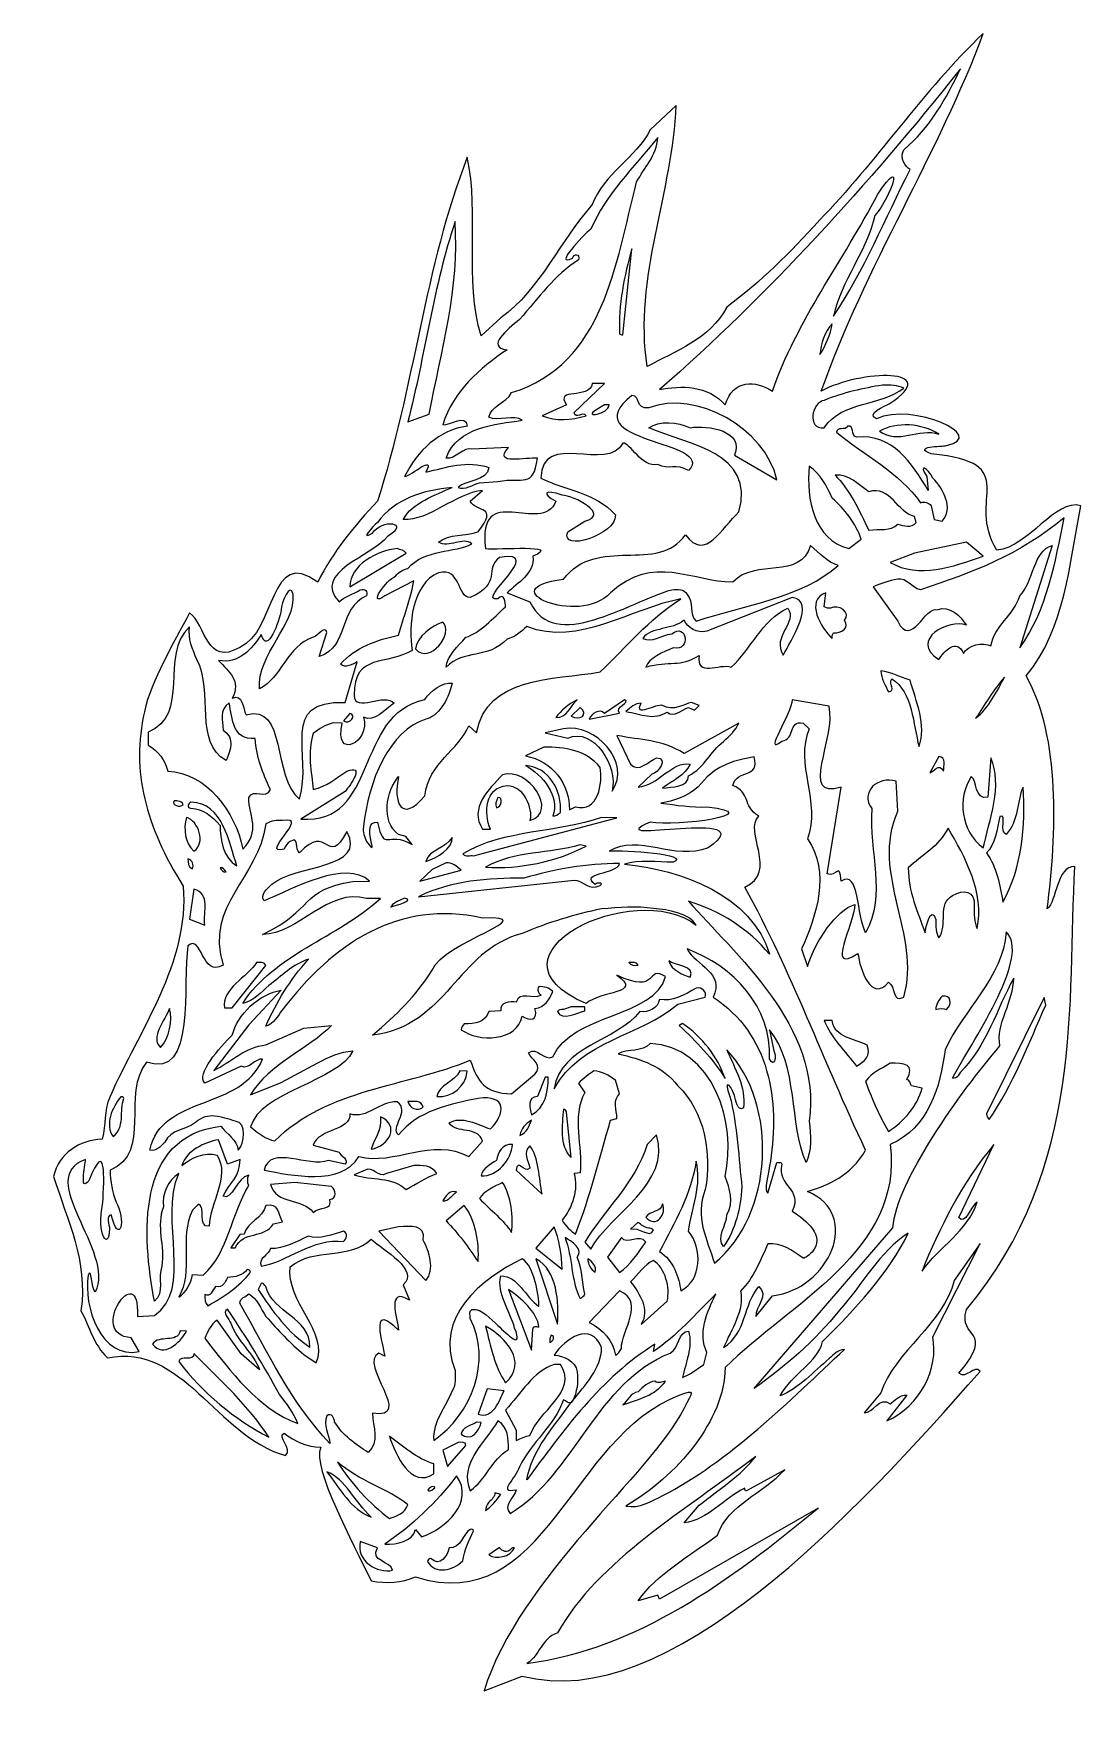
# Model space of a CAD drawing. Header units: centimetres. Extents: x -5.4 to 5.3, y -8.6 to 8.4.
import ezdxf

# ---------------------------------------------------------------- set-up
doc = ezdxf.new("R2010")
doc.units = ezdxf.units.CM
doc.header["$MEASUREMENT"] = 0
doc.layers.add('Ebene 1', color=7, linetype='Continuous')

msp = doc.modelspace()

# ---------------------------------------------------------------- linework, layer by layer
at = {"layer": 'Ebene 1'}
for points, knots in [([(1.13806, -5.40314), (0.04078, -5.81208), (-0.21829, -7.66628), (-1.53655, -7.2421), (-1.53655, -7.2421), (-1.67625, -7.30814), (-1.83119, -7.30814), (-1.98613, -7.28528), (-1.98613, -7.28528), (-2.17155, -6.88396), (-2.58811, -6.14482), (-2.49667, -5.92892), (-2.49667, -5.92892), (-2.63637, -5.92638), (-2.76083, -5.87304), (-2.86751, -5.78922), (-2.86751, -5.78922), (-2.94625, -5.8197), (-2.77607, -5.94924), (-2.85227, -6.01528), (-2.85227, -6.01528), (-3.56347, -5.80954), (-3.89113, -4.86974), (-4.65821, -5.02468), (-4.65821, -5.02468), (-4.80045, -4.89514), (-4.83855, -4.70718), (-4.92745, -4.5497), (-4.92745, -4.5497), (-4.85379, -4.03916), (-5.06715, -3.6353), (-5.20431, -3.18572), (-5.20431, -3.18572), (-5.15097, -2.9495), (-4.94015, -2.81742), (-4.71409, -2.8098), (-4.71409, -2.8098), (-4.66583, -2.65232), (-4.70139, -2.53294), (-4.63281, -2.378), (-4.63281, -2.378), (-4.34071, -1.70998), (-3.82763, -1.02672), (-3.89113, -0.2444), (-3.89113, -0.2444), (-4.27213, 0.35757), (-4.41945, 0.92399), (-4.28483, 1.52089), (-4.28483, 1.52089), (-4.21371, 1.84601), (-3.99019, 2.20415), (-3.82763, 2.52419), (-3.82763, 2.52419), (-3.65745, 2.39719), (-3.65745, 1.97555), (-3.31709, 2.17367), (-3.31709, 2.17367), (-2.94625, 2.33115), (-3.02245, 3.20491), (-2.52715, 2.83407), (-2.52715, 2.83407), (-2.37221, 3.14395), (-2.15631, 3.40557), (-1.92263, 3.65449), (-1.92263, 3.65449), (-1.55179, 4.78479), (-1.44257, 6.03955), (-1.01077, 7.13937), (-1.01077, 7.13937), (-0.88631, 6.56533), (-1.04125, 5.89985), (-0.87107, 5.32835), (-0.87107, 5.32835), (-0.87107, 5.32835), (-0.67041, 5.51123), (-0.67041, 5.51123), (-0.67041, 5.51123), (-0.26655, 5.80587), (-0.06589, 6.30371), (0.25668, 6.65931), (0.25668, 6.65931), (0.3659, 6.96919), (0.70626, 7.13937), (0.84342, 7.41623), (0.84342, 7.41623), (0.84342, 7.41623), (1.10758, 7.66515), (1.10758, 7.66515), (1.10758, 7.66515), (1.0771, 6.79647), (0.67324, 5.91509), (0.81294, 5.01847), (0.81294, 5.01847), (1.09234, 5.17341), (1.44794, 5.29533), (1.62066, 5.62045), (1.62066, 5.62045), (1.97372, 5.88461), (2.25312, 6.16401), (2.563, 6.50437), (2.563, 6.50437), (3.1218, 7.07587), (3.61456, 7.82009), (4.21908, 8.39159), (4.21908, 8.39159), (3.78728, 7.21557), (3.01258, 6.00907), (2.57824, 4.76955), (2.57824, 4.76955), (2.97194, 4.98799), (3.83554, 5.00831), (3.26658, 4.64255), (3.26658, 4.64255), (3.22848, 4.61969), (3.0202, 4.53841), (3.13704, 4.49015), (3.13704, 4.49015), (3.50026, 4.65779), (4.28512, 4.30981), (3.8457, 4.21837), (3.8457, 4.21837), (3.80252, 4.20821), (3.49264, 4.21075), (3.6933, 4.13455), (3.6933, 4.13455), (4.63818, 4.04311), (4.03366, 3.66973), (4.35878, 3.15919), (4.35878, 3.15919), (4.6839, 3.18967), (4.94806, 3.68497), (5.20968, 3.60877), (5.20968, 3.60877), (5.08776, 3.01949), (5.05474, 2.35909), (4.65342, 1.88665), (4.65342, 1.88665), (5.00902, 1.25673), (4.9633, 0.28391), (4.86932, -0.47554), (4.86932, -0.47554), (4.9633, -0.40442), (4.9633, -0.03612), (5.14872, -0.04628), (5.14872, -0.04628), (5.07252, -1.40518), (5.2554, -3.09682), (4.0489, -4.53446), (4.0489, -4.53446), (3.95746, -4.8418), (4.35878, -4.7275), (3.9727, -5.17962), (3.9727, -5.17962), (4.0489, -5.2482), (4.12764, -5.08818), (4.1886, -5.16184), (4.1886, -5.16184), (2.9186, -6.60964), (1.01614, -8.64672), (-0.45451, -8.24794), (-0.45451, -8.24794), (-0.45451, -8.24794), (-0.84059, -8.3978), (-0.84059, -8.3978), (-0.84059, -8.3978), (-0.48753, -7.2548), (0.8612, -6.188), (1.18378, -5.5403), (1.18378, -5.5403), (1.27268, -5.3625), (1.31078, -5.33964), (1.13806, -5.40314)], [0, 0, 0, 0, 0.02325581, 0.02325581, 0.02325581, 0.02325581, 0.04651163, 0.04651163, 0.04651163, 0.04651163, 0.06976744, 0.06976744, 0.06976744, 0.06976744, 0.09302326, 0.09302326, 0.09302326, 0.09302326, 0.11627907, 0.11627907, 0.11627907, 0.11627907, 0.13953488, 0.13953488, 0.13953488, 0.13953488, 0.1627907, 0.1627907, 0.1627907, 0.1627907, 0.18604651, 0.18604651, 0.18604651, 0.18604651, 0.20930233, 0.20930233, 0.20930233, 0.20930233, 0.23255814, 0.23255814, 0.23255814, 0.23255814, 0.25581395, 0.25581395, 0.25581395, 0.25581395, 0.27906977, 0.27906977, 0.27906977, 0.27906977, 0.30232558, 0.30232558, 0.30232558, 0.30232558, 0.3255814, 0.3255814, 0.3255814, 0.3255814, 0.34883721, 0.34883721, 0.34883721, 0.34883721, 0.37209302, 0.37209302, 0.37209302, 0.37209302, 0.39534884, 0.39534884, 0.39534884, 0.39534884, 0.41860465, 0.41860465, 0.41860465, 0.41860465, 0.44186047, 0.44186047, 0.44186047, 0.44186047, 0.46511628, 0.46511628, 0.46511628, 0.46511628, 0.48837209, 0.48837209, 0.48837209, 0.48837209, 0.51162791, 0.51162791, 0.51162791, 0.51162791, 0.53488372, 0.53488372, 0.53488372, 0.53488372, 0.55813953, 0.55813953, 0.55813953, 0.55813953, 0.58139535, 0.58139535, 0.58139535, 0.58139535, 0.60465116, 0.60465116, 0.60465116, 0.60465116, 0.62790698, 0.62790698, 0.62790698, 0.62790698, 0.65116279, 0.65116279, 0.65116279, 0.65116279, 0.6744186, 0.6744186, 0.6744186, 0.6744186, 0.69767442, 0.69767442, 0.69767442, 0.69767442, 0.72093023, 0.72093023, 0.72093023, 0.72093023, 0.74418605, 0.74418605, 0.74418605, 0.74418605, 0.76744186, 0.76744186, 0.76744186, 0.76744186, 0.79069767, 0.79069767, 0.79069767, 0.79069767, 0.81395349, 0.81395349, 0.81395349, 0.81395349, 0.8372093, 0.8372093, 0.8372093, 0.8372093, 0.86046512, 0.86046512, 0.86046512, 0.86046512, 0.88372093, 0.88372093, 0.88372093, 0.88372093, 0.90697674, 0.90697674, 0.90697674, 0.90697674, 0.93023256, 0.93023256, 0.93023256, 0.93023256, 0.95348837, 0.95348837, 0.95348837, 0.95348837, 0.97674419, 0.97674419, 0.97674419, 0.97674419, 1, 1, 1, 1]), ([(-1.72197, 3.17443), (-1.69149, 3.15919), (-1.64577, 3.15919), (-1.63053, 3.12871), (-1.63053, 3.12871), (-1.63053, 3.12871), (-2.20203, 2.78835), (-2.20203, 2.78835), (-2.20203, 2.78835), (-2.20203, 3.00425), (-1.92263, 3.15919), (-1.72197, 3.17443)], [0, 0, 0, 0, 0.33333333, 0.33333333, 0.33333333, 0.33333333, 0.66666667, 0.66666667, 0.66666667, 0.66666667, 1, 1, 1, 1]), ([(-1.25969, 2.43021), (-1.13523, 2.32099), (-1.39685, 1.99079), (-1.53655, 2.15843), (-1.53655, 2.15843), (-1.52131, 2.28289), (-1.36637, 2.39211), (-1.25969, 2.43021)], [0, 0, 0, 0, 0.5, 0.5, 0.5, 0.5, 1, 1, 1, 1]), ([(-3.14691, -1.0191), (-3.11643, -1.0191), (-3.07071, -1.0064), (-3.05293, -1.04958), (-3.05293, -1.04958), (-3.05293, -1.04958), (-3.39329, -1.47884), (-3.39329, -1.47884), (-3.39329, -1.47884), (-3.39329, -1.47884), (-3.47203, -1.47884), (-3.47203, -1.47884), (-3.47203, -1.47884), (-3.50251, -1.2858), (-3.24089, -1.16896), (-3.14691, -1.0191)], [0, 0, 0, 0, 0.25, 0.25, 0.25, 0.25, 0.5, 0.5, 0.5, 0.5, 0.75, 0.75, 0.75, 0.75, 1, 1, 1, 1]), ([(-0.28433, -1.26548), (-0.23607, -1.25786), (-0.17511, -1.27818), (-0.14463, -1.31374), (-0.14463, -1.31374), (-0.17511, -1.3874), (-0.22083, -1.47376), (-0.32751, -1.48646), (-0.32751, -1.48646), (-0.28433, -1.60584), (-0.37577, -1.61854), (-0.45451, -1.56266), (-0.45451, -1.56266), (-0.50023, -1.8192), (-0.90155, -1.8319), (-1.07173, -1.69982), (-1.07173, -1.69982), (-1.07173, -1.67188), (-1.05649, -1.65918), (-1.04125, -1.6414), (-1.04125, -1.6414), (-0.93203, -1.64648), (-0.82535, -1.61854), (-0.79233, -1.51694), (-0.79233, -1.51694), (-0.79233, -1.51694), (-0.67041, -1.50932), (-0.67041, -1.50932), (-0.67041, -1.50932), (-0.68565, -1.41534), (-0.57643, -1.4128), (-0.51547, -1.42042), (-0.51547, -1.42042), (-0.48245, -1.30612), (-0.34529, -1.39756), (-0.26655, -1.35438), (-0.26655, -1.35438), (-0.28433, -1.3239), (-0.31481, -1.29596), (-0.28433, -1.26548)], [0, 0, 0, 0, 0.1, 0.1, 0.1, 0.1, 0.2, 0.2, 0.2, 0.2, 0.3, 0.3, 0.3, 0.3, 0.4, 0.4, 0.4, 0.4, 0.5, 0.5, 0.5, 0.5, 0.6, 0.6, 0.6, 0.6, 0.7, 0.7, 0.7, 0.7, 0.8, 0.8, 0.8, 0.8, 0.9, 0.9, 0.9, 0.9, 1, 1, 1, 1]), ([(0.04078, -1.46868), (0.04078, -1.46868), (0.14746, -1.46868), (0.14746, -1.46868), (0.14746, -1.46868), (0.14746, -1.46868), (0.18048, -1.46868), (0.18048, -1.46868), (0.18048, -1.46868), (0.18048, -1.46868), (0.18048, -1.50932), (0.18048, -1.50932), (0.18048, -1.50932), (0.10174, -1.52456), (-0.05065, -1.616), (-0.09637, -1.51694), (-0.09637, -1.51694), (-0.08113, -1.49662), (-0.06589, -1.49916), (-0.03541, -1.49408), (-0.03541, -1.49408), (-0.03541, -1.49408), (0.04078, -1.46868), (0.04078, -1.46868)], [0, 0, 0, 0, 0.16666667, 0.16666667, 0.16666667, 0.16666667, 0.33333333, 0.33333333, 0.33333333, 0.33333333, 0.5, 0.5, 0.5, 0.5, 0.66666667, 0.66666667, 0.66666667, 0.66666667, 0.83333333, 0.83333333, 0.83333333, 0.83333333, 1, 1, 1, 1]), ([(-1.89215, -2.5812), (-1.69149, -2.67264), (-1.80071, -2.87584), (-1.98613, -2.9114), (-1.98613, -2.9114), (-1.94041, -2.77424), (-1.87691, -2.72852), (-1.89215, -2.5812)], [0, 0, 0, 0, 0.5, 0.5, 0.5, 0.5, 1, 1, 1, 1]), ([(-1.59751, -4.44048), (-1.59751, -4.44048), (-1.66101, -4.28554), (-1.66101, -4.28554), (-1.66101, -4.28554), (-1.49083, -4.1306), (-1.86167, -3.93756), (-1.98613, -3.82072), (-1.98613, -3.82072), (-2.20203, -4.03916), (-2.55763, -3.89692), (-2.80655, -4.10266), (-2.80655, -4.10266), (-2.85227, -4.45064), (-2.40523, -4.77322), (-2.54239, -5.07548), (-2.54239, -5.07548), (-2.54239, -5.07548), (-2.66685, -4.99166), (-2.66685, -4.99166), (-2.66685, -4.99166), (-2.80655, -4.8799), (-2.93101, -4.73766), (-3.05293, -4.60558), (-3.05293, -4.60558), (-3.10119, -4.53192), (-3.14691, -4.41762), (-3.22565, -4.37698), (-3.22565, -4.37698), (-3.25359, -4.40492), (-3.31709, -4.41762), (-3.31709, -4.47096), (-3.31709, -4.47096), (-3.03769, -4.96118), (-2.79131, -5.4895), (-2.40523, -5.89082), (-2.40523, -5.89082), (-2.40523, -5.79684), (-2.48143, -5.70794), (-2.43317, -5.61142), (-2.43317, -5.61142), (-2.38745, -5.57332), (-2.35697, -5.63936), (-2.35697, -5.67238), (-2.35697, -5.67238), (-2.27823, -5.807), (-2.14107, -5.90352), (-2.01661, -5.98226), (-2.01661, -5.98226), (-1.89215, -5.87812), (-1.97089, -5.72572), (-1.97089, -5.58602), (-1.97089, -5.58602), (-1.53655, -5.65714), (-2.12583, -5.07802), (-1.90739, -4.97642), (-1.90739, -4.97642), (-1.90739, -4.97642), (-1.84643, -5.0069), (-1.84643, -5.0069), (-1.84643, -5.0069), (-1.89215, -4.79354), (-1.98613, -4.47096), (-1.70673, -4.74528), (-1.70673, -4.74528), (-1.72197, -4.62336), (-1.83119, -4.2957), (-1.59751, -4.44048)], [0, 0, 0, 0, 0.05882353, 0.05882353, 0.05882353, 0.05882353, 0.11764706, 0.11764706, 0.11764706, 0.11764706, 0.17647059, 0.17647059, 0.17647059, 0.17647059, 0.23529412, 0.23529412, 0.23529412, 0.23529412, 0.29411765, 0.29411765, 0.29411765, 0.29411765, 0.35294118, 0.35294118, 0.35294118, 0.35294118, 0.41176471, 0.41176471, 0.41176471, 0.41176471, 0.47058824, 0.47058824, 0.47058824, 0.47058824, 0.52941176, 0.52941176, 0.52941176, 0.52941176, 0.58823529, 0.58823529, 0.58823529, 0.58823529, 0.64705882, 0.64705882, 0.64705882, 0.64705882, 0.70588235, 0.70588235, 0.70588235, 0.70588235, 0.76470588, 0.76470588, 0.76470588, 0.76470588, 0.82352941, 0.82352941, 0.82352941, 0.82352941, 0.88235294, 0.88235294, 0.88235294, 0.88235294, 0.94117647, 0.94117647, 0.94117647, 0.94117647, 1, 1, 1, 1])]:
    msp.add_open_spline(points, degree=3, knots=knots, dxfattribs=at)
at = {"layer": 'Ebene 1', "color": 7}
for points, knots in [([(3.98794, 8.03599), (3.84824, 7.74135), (3.67806, 7.43147), (3.4139, 7.21557), (3.4139, 7.21557), (3.36818, 7.12413), (3.43168, 7.04539), (3.4774, 7.01491), (3.4774, 7.01491), (3.22848, 6.51961), (3.01258, 5.99383), (2.7027, 5.52901), (2.7027, 5.52901), (2.7789, 5.88461), (3.04306, 6.19449), (3.1218, 6.55009), (3.1218, 6.55009), (3.29198, 6.75075), (3.43168, 7.18509), (3.15228, 6.76599), (3.15228, 6.76599), (2.79414, 6.08527), (2.32932, 5.48075), (2.08294, 4.76955), (2.08294, 4.76955), (1.91276, 4.87877), (1.68162, 4.89401), (1.60288, 4.62985), (1.60288, 4.62985), (1.4327, 4.83051), (1.1533, 4.83051), (0.9374, 4.78479), (0.9374, 4.78479), (2.03722, 5.74491), (3.0583, 6.85997), (3.98794, 8.03599)], [0, 0, 0, 0, 0.11111111, 0.11111111, 0.11111111, 0.11111111, 0.22222222, 0.22222222, 0.22222222, 0.22222222, 0.33333333, 0.33333333, 0.33333333, 0.33333333, 0.44444444, 0.44444444, 0.44444444, 0.44444444, 0.55555556, 0.55555556, 0.55555556, 0.55555556, 0.66666667, 0.66666667, 0.66666667, 0.66666667, 0.77777778, 0.77777778, 0.77777778, 0.77777778, 0.88888889, 0.88888889, 0.88888889, 0.88888889, 1, 1, 1, 1]), ([(-1.42987, 3.94913), (-1.33589, 4.13455), (-1.56957, 3.91865), (-1.64577, 3.90341), (-1.64577, 3.90341), (-1.52131, 4.16503), (-1.29017, 4.38093), (-1.01077, 4.41395), (-1.01077, 4.41395), (-1.02601, 4.55365), (-1.18095, 4.41395), (-1.25969, 4.42919), (-1.25969, 4.42919), (-1.15047, 4.76955), (-0.88631, 5.00069), (-0.60691, 5.18865), (-0.60691, 5.18865), (-0.82535, 5.21913), (-0.60691, 5.38931), (-0.48245, 5.49599), (-0.48245, 5.49599), (-0.28433, 5.71443), (-0.12939, 5.94557), (0.11698, 6.10051), (0.11698, 6.10051), (0.13222, 6.16401), (0.07126, 6.16401), (0.05602, 6.11575), (0.05602, 6.11575), (-0.14463, 6.02431), (0.1627, 6.34943), (0.24144, 6.41039), (0.24144, 6.41039), (0.39638, 6.76599), (0.67324, 7.03015), (0.92216, 7.34003), (0.92216, 7.34003), (0.90692, 7.15207), (0.78246, 7.03015), (0.70626, 6.89045), (0.70626, 6.89045), (0.49036, 6.05479), (0.3786, 5.04895), (-0.56119, 4.75431), (-0.56119, 4.75431), (-0.62215, 4.64509), (-0.77709, 4.61461), (-0.79233, 4.50539), (-0.79233, 4.50539), (-0.70089, 4.45967), (-0.53071, 4.53587), (-0.45451, 4.47491), (-0.45451, 4.47491), (-0.73137, 4.42919), (-1.10475, 4.41395), (-1.22667, 4.08883), (-1.22667, 4.08883), (-1.13523, 4.07359), (-1.04125, 4.21329), (-0.96505, 4.18027), (-0.96505, 4.18027), (-0.96505, 4.18027), (-0.59421, 4.19805), (-0.59421, 4.19805), (-0.59421, 4.19805), (-0.76185, 4.01009), (-0.40625, 4.10407), (-0.29957, 4.08883), (-0.29957, 4.08883), (-0.34529, 3.77895), (-0.43927, 3.90341), (-0.70089, 3.85515), (-0.70089, 3.85515), (-0.70089, 3.85515), (-0.88631, 3.83991), (-0.88631, 3.83991), (-0.88631, 3.83991), (-0.94727, 3.82467), (-1.04125, 3.76371), (-1.10475, 3.79419), (-1.10475, 3.79419), (-1.02601, 3.87039), (-0.81011, 3.85515), (-0.79233, 3.99485), (-0.79233, 3.99485), (-1.01077, 4.07359), (-1.22667, 3.99485), (-1.42987, 3.94913)], [0, 0, 0, 0, 0.04545455, 0.04545455, 0.04545455, 0.04545455, 0.09090909, 0.09090909, 0.09090909, 0.09090909, 0.13636364, 0.13636364, 0.13636364, 0.13636364, 0.18181818, 0.18181818, 0.18181818, 0.18181818, 0.22727273, 0.22727273, 0.22727273, 0.22727273, 0.27272727, 0.27272727, 0.27272727, 0.27272727, 0.31818182, 0.31818182, 0.31818182, 0.31818182, 0.36363636, 0.36363636, 0.36363636, 0.36363636, 0.40909091, 0.40909091, 0.40909091, 0.40909091, 0.45454545, 0.45454545, 0.45454545, 0.45454545, 0.5, 0.5, 0.5, 0.5, 0.54545455, 0.54545455, 0.54545455, 0.54545455, 0.59090909, 0.59090909, 0.59090909, 0.59090909, 0.63636364, 0.63636364, 0.63636364, 0.63636364, 0.68181818, 0.68181818, 0.68181818, 0.68181818, 0.72727273, 0.72727273, 0.72727273, 0.72727273, 0.77272727, 0.77272727, 0.77272727, 0.77272727, 0.81818182, 0.81818182, 0.81818182, 0.81818182, 0.86363636, 0.86363636, 0.86363636, 0.86363636, 0.90909091, 0.90909091, 0.90909091, 0.90909091, 0.95454545, 0.95454545, 0.95454545, 0.95454545, 1, 1, 1, 1]), ([(-1.13523, 6.48659), (-1.08697, 5.82111), (-1.27493, 5.17341), (-1.39685, 4.53587), (-1.39685, 4.53587), (-1.39685, 4.53587), (-1.61275, 4.45967), (-1.61275, 4.45967), (-1.61275, 4.45967), (-1.44257, 5.12515), (-1.35113, 5.83889), (-1.13523, 6.48659)], [0, 0, 0, 0, 0.33333333, 0.33333333, 0.33333333, 0.33333333, 0.66666667, 0.66666667, 0.66666667, 0.66666667, 1, 1, 1, 1]), ([(0.658, 6.20973), (0.658, 6.20973), (0.56656, 5.34105), (0.56656, 5.34105), (0.56656, 5.34105), (0.55132, 5.34105), (0.53354, 5.34105), (0.53354, 5.35629), (0.53354, 5.35629), (0.5183, 5.63569), (0.5818, 5.94557), (0.658, 6.20973)], [0, 0, 0, 0, 0.33333333, 0.33333333, 0.33333333, 0.33333333, 0.66666667, 0.66666667, 0.66666667, 0.66666667, 1, 1, 1, 1]), ([(2.563, 5.14039), (2.57824, 5.24961), (2.60872, 5.37407), (2.68746, 5.45027), (2.68746, 5.45027), (2.67222, 5.34105), (2.62396, 5.23437), (2.563, 5.14039)], [0, 0, 0, 0, 0.5, 0.5, 0.5, 0.5, 1, 1, 1, 1]), ([(0.658, 4.72383), (0.75198, 4.72383), (0.68848, 4.58413), (0.82818, 4.59937), (0.82818, 4.59937), (1.30824, 4.78479), (2.00674, 4.39871), (2.12866, 3.87039), (2.12866, 3.87039), (2.12866, 3.87039), (1.69686, 4.11931), (1.69686, 4.11931), (1.69686, 4.11931), (1.80354, 4.36569), (1.4327, 4.42919), (1.24728, 4.39871), (1.24728, 4.39871), (1.12282, 4.45967), (0.9374, 4.47491), (0.82818, 4.39871), (0.82818, 4.39871), (1.23204, 4.22599), (1.91276, 4.14979), (1.74258, 3.54527), (1.74258, 3.54527), (1.5724, 3.39033), (1.40222, 3.03473), (1.20156, 3.31413), (1.20156, 3.31413), (0.92216, 2.91281), (0.3024, 3.31413), (-0.03541, 2.86455), (-0.03541, 2.86455), (-0.79233, 2.77311), (0.11698, 2.38195), (0.4421, 2.72485), (0.4421, 2.72485), (0.87644, 3.12871), (1.26252, 2.83407), (1.68162, 2.83407), (1.68162, 2.83407), (1.91276, 3.08299), (2.36234, 2.84931), (2.46902, 3.20491), (2.46902, 3.20491), (2.563, 3.12871), (2.6392, 3.03473), (2.74842, 3.00425), (2.74842, 3.00425), (2.39282, 2.67913), (1.80354, 2.60293), (1.30824, 2.43783), (1.30824, 2.43783), (1.23204, 2.50895), (1.293, 2.63341), (1.2168, 2.70961), (1.2168, 2.70961), (1.18632, 2.77311), (1.12282, 2.75787), (1.06186, 2.75787), (1.06186, 2.75787), (0.62752, 2.63341), (-0.12939, 2.11017), (-0.37577, 2.63341), (-0.37577, 2.63341), (-0.37577, 2.63341), (-0.60691, 2.72485), (-0.60691, 2.72485), (-0.60691, 2.72485), (-0.50023, 2.83407), (-0.32751, 2.91281), (-0.34529, 3.09823), (-0.34529, 3.09823), (-0.03541, 3.22269), (-0.70089, 3.15919), (-0.82535, 3.17443), (-0.82535, 3.17443), (-0.91679, 3.87039), (-0.25131, 3.29889), (-0.11161, 3.65449), (-0.11161, 3.65449), (-0.26655, 3.73323), (-0.22083, 3.77895), (-0.05065, 3.71545), (-0.05065, 3.71545), (0.07126, 3.71545), (0.4421, 3.51479), (0.18048, 3.45383), (0.18048, 3.45383), (0.18048, 3.45383), (0.00776, 3.34461), (0.00776, 3.34461), (0.00776, 3.34461), (-0.08113, 3.12871), (0.5056, 3.31413), (0.49036, 3.51479), (0.49036, 3.51479), (0.28716, 3.74847), (-0.02017, 3.76371), (-0.26655, 3.88817), (-0.26655, 3.88817), (-0.25131, 4.38093), (0.41162, 3.93389), (0.56656, 4.24377), (0.56656, 4.24377), (0.6453, 4.24377), (0.75198, 3.99485), (0.92216, 4.02533), (0.92216, 4.02533), (1.03138, 3.96437), (1.10758, 4.04311), (1.23204, 3.96437), (1.23204, 3.96437), (1.52668, 4.27425), (0.04078, 4.24377), (0.658, 4.72383)], [0, 0, 0, 0, 0.03448276, 0.03448276, 0.03448276, 0.03448276, 0.06896552, 0.06896552, 0.06896552, 0.06896552, 0.10344828, 0.10344828, 0.10344828, 0.10344828, 0.13793103, 0.13793103, 0.13793103, 0.13793103, 0.17241379, 0.17241379, 0.17241379, 0.17241379, 0.20689655, 0.20689655, 0.20689655, 0.20689655, 0.24137931, 0.24137931, 0.24137931, 0.24137931, 0.27586207, 0.27586207, 0.27586207, 0.27586207, 0.31034483, 0.31034483, 0.31034483, 0.31034483, 0.34482759, 0.34482759, 0.34482759, 0.34482759, 0.37931034, 0.37931034, 0.37931034, 0.37931034, 0.4137931, 0.4137931, 0.4137931, 0.4137931, 0.44827586, 0.44827586, 0.44827586, 0.44827586, 0.48275862, 0.48275862, 0.48275862, 0.48275862, 0.51724138, 0.51724138, 0.51724138, 0.51724138, 0.55172414, 0.55172414, 0.55172414, 0.55172414, 0.5862069, 0.5862069, 0.5862069, 0.5862069, 0.62068966, 0.62068966, 0.62068966, 0.62068966, 0.65517241, 0.65517241, 0.65517241, 0.65517241, 0.68965517, 0.68965517, 0.68965517, 0.68965517, 0.72413793, 0.72413793, 0.72413793, 0.72413793, 0.75862069, 0.75862069, 0.75862069, 0.75862069, 0.79310345, 0.79310345, 0.79310345, 0.79310345, 0.82758621, 0.82758621, 0.82758621, 0.82758621, 0.86206897, 0.86206897, 0.86206897, 0.86206897, 0.89655172, 0.89655172, 0.89655172, 0.89655172, 0.93103448, 0.93103448, 0.93103448, 0.93103448, 0.96551724, 0.96551724, 0.96551724, 0.96551724, 1, 1, 1, 1]), ([(0.25668, 4.84575), (0.25668, 4.84575), (0.3786, 4.84575), (0.3786, 4.84575), (0.3786, 4.84575), (0.3786, 4.84575), (0.07126, 4.55365), (0.07126, 4.55365), (0.07126, 4.55365), (0.0865, 4.47491), (0.1627, 4.56889), (0.19572, 4.52063), (0.19572, 4.52063), (0.04078, 4.47491), (-0.11161, 4.45967), (-0.25131, 4.52063), (-0.25131, 4.52063), (-0.25131, 4.52063), (-0.00493, 4.62985), (-0.00493, 4.62985), (-0.00493, 4.62985), (-0.12939, 4.81527), (0.2262, 4.67557), (0.25668, 4.84575)], [0, 0, 0, 0, 0.16666667, 0.16666667, 0.16666667, 0.16666667, 0.33333333, 0.33333333, 0.33333333, 0.33333333, 0.5, 0.5, 0.5, 0.5, 0.66666667, 0.66666667, 0.66666667, 0.66666667, 0.83333333, 0.83333333, 0.83333333, 0.83333333, 1, 1, 1, 1]), ([(3.198, 4.83051), (3.27674, 4.83051), (3.35294, 4.83051), (3.4139, 4.80003), (3.4139, 4.80003), (3.18276, 4.61461), (2.79414, 4.67557), (2.60872, 4.39871), (2.60872, 4.39871), (2.4233, 4.38093), (2.48426, 4.66033), (2.60872, 4.67557), (2.60872, 4.67557), (2.79414, 4.75431), (3.01258, 4.80003), (3.198, 4.83051)], [0, 0, 0, 0, 0.25, 0.25, 0.25, 0.25, 0.5, 0.5, 0.5, 0.5, 0.75, 0.75, 0.75, 0.75, 1, 1, 1, 1]), ([(0.3786, 4.62985), (0.3786, 4.62985), (0.42686, 4.62985), (0.42686, 4.62985), (0.42686, 4.62985), (0.42686, 4.53587), (0.14746, 4.49015), (0.3024, 4.58413), (0.3024, 4.58413), (0.3024, 4.58413), (0.3786, 4.62985), (0.3786, 4.62985)], [0, 0, 0, 0, 0.33333333, 0.33333333, 0.33333333, 0.33333333, 0.66666667, 0.66666667, 0.66666667, 0.66666667, 1, 1, 1, 1]), ([(3.7695, 4.33521), (3.56884, 4.39871), (3.35294, 4.22599), (3.16752, 4.36569), (3.16752, 4.36569), (3.3377, 4.45967), (3.59932, 4.44443), (3.7695, 4.33521)], [0, 0, 0, 0, 0.5, 0.5, 0.5, 0.5, 1, 1, 1, 1]), ([(2.8424, 4.41395), (2.9186, 4.42919), (2.87288, 4.31997), (2.93384, 4.30473), (2.93384, 4.30473), (3.30468, 4.33521), (3.49264, 4.04311), (3.66282, 3.76371), (3.66282, 3.76371), (3.66282, 3.76371), (3.64758, 3.90341), (3.64758, 3.90341), (3.64758, 3.90341), (3.5536, 4.04311), (3.66282, 3.99485), (3.70854, 3.88817), (3.70854, 3.88817), (3.81776, 3.77895), (3.92444, 3.57829), (3.80252, 3.45383), (3.80252, 3.45383), (3.80252, 3.45383), (3.72378, 3.46907), (3.72378, 3.46907), (3.72378, 3.46907), (3.72378, 3.46907), (3.6933, 3.60877), (3.6933, 3.60877), (3.6933, 3.60877), (3.66282, 3.63925), (3.63234, 3.65449), (3.58408, 3.63925), (3.58408, 3.63925), (3.36818, 3.94913), (3.01258, 4.11931), (2.73318, 4.35299), (2.73318, 4.35299), (2.73318, 4.41395), (2.82716, 4.36569), (2.8424, 4.41395)], [0, 0, 0, 0, 0.1, 0.1, 0.1, 0.1, 0.2, 0.2, 0.2, 0.2, 0.3, 0.3, 0.3, 0.3, 0.4, 0.4, 0.4, 0.4, 0.5, 0.5, 0.5, 0.5, 0.6, 0.6, 0.6, 0.6, 0.7, 0.7, 0.7, 0.7, 0.8, 0.8, 0.8, 0.8, 0.9, 0.9, 0.9, 0.9, 1, 1, 1, 1]), ([(2.45632, 4.01009), (2.563, 3.93389), (2.6392, 3.80943), (2.68746, 3.68497), (2.68746, 3.68497), (2.81192, 3.57829), (2.93384, 3.42335), (2.9821, 3.26841), (2.9821, 3.26841), (2.9821, 3.26841), (2.85764, 3.17443), (2.85764, 3.17443), (2.85764, 3.17443), (2.50204, 3.26841), (2.4233, 3.66973), (2.45632, 4.01009)], [0, 0, 0, 0, 0.25, 0.25, 0.25, 0.25, 0.5, 0.5, 0.5, 0.5, 0.75, 0.75, 0.75, 0.75, 1, 1, 1, 1]), ([(2.71794, 3.91865), (2.85764, 3.93389), (2.94908, 3.82467), (3.0583, 3.74847), (3.0583, 3.74847), (3.27674, 3.82467), (3.35294, 3.53003), (3.52312, 3.49955), (3.52312, 3.49955), (3.52312, 3.49955), (3.53836, 3.43859), (3.53836, 3.43859), (3.53836, 3.43859), (3.49264, 3.37763), (3.4139, 3.40557), (3.35294, 3.42335), (3.35294, 3.42335), (3.27674, 3.34461), (3.16752, 3.37763), (3.0583, 3.35985), (3.0583, 3.35985), (2.96686, 3.56051), (2.85764, 3.77895), (2.71794, 3.91865)], [0, 0, 0, 0, 0.16666667, 0.16666667, 0.16666667, 0.16666667, 0.33333333, 0.33333333, 0.33333333, 0.33333333, 0.5, 0.5, 0.5, 0.5, 0.66666667, 0.66666667, 0.66666667, 0.66666667, 0.83333333, 0.83333333, 0.83333333, 0.83333333, 1, 1, 1, 1]), ([(-3.39329, 1.65805), (-3.30185, 1.83585), (-3.42631, 1.92475), (-3.53299, 2.04159), (-3.53299, 2.04159), (-3.33233, 2.00095), (-3.19263, 2.15589), (-3.10119, 2.30321), (-3.10119, 2.30321), (-3.03769, 2.09239), (-2.91577, 2.43783), (-2.89799, 2.55467), (-2.89799, 2.55467), (-2.89799, 2.61817), (-2.80655, 2.84931), (-2.77607, 2.70961), (-2.77607, 2.70961), (-2.74305, 2.41243), (-3.14691, 2.10001), (-3.11643, 1.75457), (-3.11643, 1.75457), (-2.89799, 1.86125), (-2.83703, 2.19145), (-2.57287, 2.27527), (-2.57287, 2.27527), (-2.52715, 2.28797), (-2.45095, 2.40227), (-2.43317, 2.32353), (-2.43317, 2.32353), (-2.43317, 2.32353), (-2.51191, 2.07969), (-2.51191, 2.07969), (-2.51191, 2.07969), (-2.20203, 2.18637), (-2.32649, 2.56991), (-2.03185, 2.69437), (-2.03185, 2.69437), (-2.01661, 2.74009), (-2.04709, 2.77311), (-2.09535, 2.75787), (-2.09535, 2.75787), (-2.17155, 2.70961), (-2.25029, 2.69437), (-2.31125, 2.63341), (-2.31125, 2.63341), (-2.58811, 2.94329), (-1.98613, 3.08299), (-1.81595, 3.29889), (-1.81595, 3.29889), (-1.58227, 3.43859), (-1.87691, 3.48431), (-1.97089, 3.32937), (-1.97089, 3.32937), (-2.11059, 3.25063), (-1.97089, 3.39033), (-1.92263, 3.43859), (-1.92263, 3.43859), (-1.73721, 3.68497), (-1.45781, 3.76371), (-1.16571, 3.79419), (-1.16571, 3.79419), (-1.33589, 3.71545), (-1.56957, 3.63925), (-1.66101, 3.46907), (-1.66101, 3.46907), (-1.39685, 3.45383), (-1.13523, 3.73323), (-0.85583, 3.76371), (-0.85583, 3.76371), (-0.85583, 3.76371), (-0.98029, 3.65449), (-0.98029, 3.65449), (-0.98029, 3.65449), (-0.91679, 3.53003), (-0.68565, 3.62401), (-0.90155, 3.34461), (-0.90155, 3.34461), (-1.02601, 3.29889), (-1.19619, 3.32937), (-1.30287, 3.23793), (-1.30287, 3.23793), (-1.19619, 3.17443), (-1.05649, 3.29889), (-0.96505, 3.22269), (-0.96505, 3.22269), (-1.13523, 3.12871), (-1.44257, 3.17443), (-1.61275, 2.97377), (-1.61275, 2.97377), (-1.66101, 2.95853), (-1.70673, 2.94329), (-1.73721, 2.89503), (-1.73721, 2.89503), (-1.83119, 2.86455), (-2.03185, 2.56991), (-1.84643, 2.69437), (-1.84643, 2.69437), (-1.84643, 2.69437), (-1.55179, 2.84931), (-1.55179, 2.84931), (-1.55179, 2.84931), (-1.58227, 2.66389), (-1.66101, 2.47593), (-1.70673, 2.29813), (-1.70673, 2.29813), (-1.92263, 2.24987), (-2.15631, 2.17113), (-2.29601, 2.00349), (-2.29601, 2.00349), (-2.25029, 1.95015), (-2.17155, 2.00857), (-2.12583, 2.02635), (-2.12583, 2.02635), (-2.12583, 2.02635), (-2.17155, 1.87903), (-2.17155, 1.87903), (-2.17155, 1.87903), (-2.17155, 1.87903), (-2.25029, 1.61487), (-2.25029, 1.61487), (-2.25029, 1.61487), (-2.93101, 1.64281), (-2.57287, 1.09671), (-2.71257, 0.63443), (-2.71257, 0.63443), (-2.99197, 0.86557), (-2.83703, 1.60725), (-3.25359, 1.49041), (-3.25359, 1.49041), (-3.28661, 1.55137), (-3.28661, 1.71139), (-3.39329, 1.65805)], [0, 0, 0, 0, 0.03030303, 0.03030303, 0.03030303, 0.03030303, 0.06060606, 0.06060606, 0.06060606, 0.06060606, 0.09090909, 0.09090909, 0.09090909, 0.09090909, 0.12121212, 0.12121212, 0.12121212, 0.12121212, 0.15151515, 0.15151515, 0.15151515, 0.15151515, 0.18181818, 0.18181818, 0.18181818, 0.18181818, 0.21212121, 0.21212121, 0.21212121, 0.21212121, 0.24242424, 0.24242424, 0.24242424, 0.24242424, 0.27272727, 0.27272727, 0.27272727, 0.27272727, 0.3030303, 0.3030303, 0.3030303, 0.3030303, 0.33333333, 0.33333333, 0.33333333, 0.33333333, 0.36363636, 0.36363636, 0.36363636, 0.36363636, 0.39393939, 0.39393939, 0.39393939, 0.39393939, 0.42424242, 0.42424242, 0.42424242, 0.42424242, 0.45454545, 0.45454545, 0.45454545, 0.45454545, 0.48484848, 0.48484848, 0.48484848, 0.48484848, 0.51515152, 0.51515152, 0.51515152, 0.51515152, 0.54545455, 0.54545455, 0.54545455, 0.54545455, 0.57575758, 0.57575758, 0.57575758, 0.57575758, 0.60606061, 0.60606061, 0.60606061, 0.60606061, 0.63636364, 0.63636364, 0.63636364, 0.63636364, 0.66666667, 0.66666667, 0.66666667, 0.66666667, 0.6969697, 0.6969697, 0.6969697, 0.6969697, 0.72727273, 0.72727273, 0.72727273, 0.72727273, 0.75757576, 0.75757576, 0.75757576, 0.75757576, 0.78787879, 0.78787879, 0.78787879, 0.78787879, 0.81818182, 0.81818182, 0.81818182, 0.81818182, 0.84848485, 0.84848485, 0.84848485, 0.84848485, 0.87878788, 0.87878788, 0.87878788, 0.87878788, 0.90909091, 0.90909091, 0.90909091, 0.90909091, 0.93939394, 0.93939394, 0.93939394, 0.93939394, 0.96969697, 0.96969697, 0.96969697, 0.96969697, 1, 1, 1, 1]), ([(4.58992, 2.16859), (4.58992, 2.16859), (4.91758, 3.20491), (4.91758, 3.20491), (4.91758, 3.20491), (4.72962, 3.15919), (4.72962, 2.83407), (4.58992, 2.69437), (4.58992, 2.69437), (4.52896, 2.49371), (4.3283, 2.38957), (4.29782, 2.18891), (4.29782, 2.18891), (4.21908, 2.22701), (4.06414, 2.20161), (4.01842, 2.11017), (4.01842, 2.11017), (3.95746, 2.27527), (3.81776, 2.13303), (3.7695, 2.04921), (3.7695, 2.04921), (3.45962, 2.25241), (3.87872, 2.47085), (4.0489, 2.39719), (4.0489, 2.39719), (3.98794, 2.49371), (3.87872, 2.60293), (3.75426, 2.55467), (3.75426, 2.55467), (3.63234, 2.60293), (3.49264, 2.15589), (3.35294, 2.43783), (3.35294, 2.43783), (3.35294, 2.43783), (3.10402, 2.78835), (3.10402, 2.78835), (3.10402, 2.78835), (3.18276, 2.81883), (3.25896, 2.84931), (3.35294, 2.86455), (3.35294, 2.86455), (3.44438, 2.87979), (3.49264, 2.77311), (3.58408, 2.75787), (3.58408, 2.75787), (4.1124, 2.92805), (4.58992, 3.11347), (5.0395, 3.48431), (5.0395, 3.48431), (4.94806, 3.03473), (4.86932, 2.55467), (4.58992, 2.16859)], [0, 0, 0, 0, 0.07692308, 0.07692308, 0.07692308, 0.07692308, 0.15384615, 0.15384615, 0.15384615, 0.15384615, 0.23076923, 0.23076923, 0.23076923, 0.23076923, 0.30769231, 0.30769231, 0.30769231, 0.30769231, 0.38461538, 0.38461538, 0.38461538, 0.38461538, 0.46153846, 0.46153846, 0.46153846, 0.46153846, 0.53846154, 0.53846154, 0.53846154, 0.53846154, 0.61538462, 0.61538462, 0.61538462, 0.61538462, 0.69230769, 0.69230769, 0.69230769, 0.69230769, 0.76923077, 0.76923077, 0.76923077, 0.76923077, 0.84615385, 0.84615385, 0.84615385, 0.84615385, 0.92307692, 0.92307692, 0.92307692, 0.92307692, 1, 1, 1, 1]), ([(4.0489, 3.23793), (4.0489, 3.23793), (4.21908, 3.09823), (4.21908, 3.09823), (4.21908, 3.09823), (3.9092, 2.98901), (3.56884, 2.86455), (3.27674, 3.03473), (3.27674, 3.03473), (3.27674, 3.03473), (3.52312, 3.12871), (3.52312, 3.12871), (3.52312, 3.12871), (3.52312, 3.12871), (4.0489, 3.23793), (4.0489, 3.23793)], [0, 0, 0, 0, 0.25, 0.25, 0.25, 0.25, 0.5, 0.5, 0.5, 0.5, 0.75, 0.75, 0.75, 0.75, 1, 1, 1, 1]), ([(-0.68565, 3.08299), (-0.19035, 3.17443), (-0.94727, 2.63341), (-0.70089, 2.66389), (-0.70089, 2.66389), (-0.63739, 2.74009), (-0.62215, 2.61817), (-0.62215, 2.58515), (-0.62215, 2.58515), (-0.74661, 2.47085), (-0.88631, 2.31845), (-1.02601, 2.27527), (-1.02601, 2.27527), (-1.10475, 2.18637), (-1.21143, 2.08731), (-1.22667, 1.97301), (-1.22667, 1.97301), (-1.04125, 2.15843), (-0.81011, 2.04667), (-0.60691, 2.25749), (-0.60691, 2.25749), (-0.53071, 2.27527), (-0.46721, 2.33369), (-0.40625, 2.38449), (-0.40625, 2.38449), (0.11698, 2.17875), (0.6453, 2.56991), (1.1533, 2.66389), (1.1533, 2.66389), (0.81294, 2.44545), (0.61228, 2.18637), (0.33542, 1.92475), (0.33542, 1.92475), (-0.14463, 1.84093), (-0.81011, 1.88157), (-0.91679, 1.30753), (-0.91679, 1.30753), (-0.91679, 1.30753), (-0.99553, 1.37865), (-0.99553, 1.37865), (-0.99553, 1.37865), (-1.10475, 1.12719), (-1.39685, 1.00781), (-1.44257, 0.66999), (-1.44257, 0.66999), (-1.67625, 0.38297), (-1.76769, 0.60649), (-1.70673, 0.86557), (-1.70673, 0.86557), (-1.83119, 0.72587), (-1.89215, 0.40329), (-1.70673, 0.27883), (-1.70673, 0.27883), (-1.70673, 0.27883), (-1.63307, 0.25597), (-1.63307, 0.25597), (-1.63307, 0.25597), (-1.63307, 0.25597), (-1.56957, 0.17723), (-1.56957, 0.17723), (-1.56957, 0.17723), (-1.83119, 0.32455), (-1.84643, 0.08325), (-1.92263, 0.40329), (-1.92263, 0.40329), (-2.11059, 0.41599), (-1.87691, -0.01072), (-2.03185, 0.20771), (-2.03185, 0.20771), (-2.04709, 0.25343), (-2.07757, 0.29915), (-2.06233, 0.35757), (-2.06233, 0.35757), (-2.01661, 0.81731), (-1.80071, 1.33547), (-1.42987, 1.44469), (-1.42987, 1.44469), (-1.30287, 1.48279), (-1.21143, 1.61741), (-1.16571, 1.81045), (-1.16571, 1.81045), (-1.25969, 1.82569), (-1.38161, 1.73425), (-1.44257, 1.64535), (-1.44257, 1.64535), (-2.15631, 1.49549), (-1.90739, 0.37281), (-2.69733, 0.43377), (-2.69733, 0.43377), (-2.69733, 0.43377), (-2.25029, 0.71317), (-2.25029, 0.71317), (-2.25029, 0.71317), (-2.18679, 0.78429), (-2.04709, 0.99257), (-2.23251, 0.91891), (-2.23251, 0.91891), (-2.34173, 0.85033), (-2.43317, 0.76651), (-2.57287, 0.73349), (-2.57287, 0.73349), (-2.58811, 0.90367), (-2.63637, 1.11449), (-2.57287, 1.29991), (-2.57287, 1.29991), (-2.51191, 1.35325), (-2.45095, 1.38373), (-2.37221, 1.40913), (-2.37221, 1.40913), (-2.37221, 1.40913), (-2.27823, 1.40659), (-2.27823, 1.40659), (-2.27823, 1.40659), (-2.37221, 1.02051), (-1.98613, 1.20847), (-2.06233, 1.46755), (-2.06233, 1.46755), (-1.95565, 1.40659), (-1.84643, 1.54629), (-1.75245, 1.60725), (-1.75245, 1.60725), (-1.84643, 1.72409), (-2.15631, 1.50311), (-2.15631, 1.68853), (-2.15631, 1.68853), (-2.17155, 2.11779), (-1.81595, 1.98825), (-1.56957, 2.14319), (-1.56957, 2.14319), (-1.61275, 2.38957), (-1.56957, 2.81883), (-1.30287, 2.92805), (-1.30287, 2.92805), (-1.07173, 2.98901), (-1.11999, 2.67913), (-0.98029, 2.67913), (-0.98029, 2.67913), (-0.65517, 2.81883), (-0.84059, 2.97377), (-0.68565, 3.08299)], [0, 0, 0, 0, 0.02857143, 0.02857143, 0.02857143, 0.02857143, 0.05714286, 0.05714286, 0.05714286, 0.05714286, 0.08571429, 0.08571429, 0.08571429, 0.08571429, 0.11428571, 0.11428571, 0.11428571, 0.11428571, 0.14285714, 0.14285714, 0.14285714, 0.14285714, 0.17142857, 0.17142857, 0.17142857, 0.17142857, 0.2, 0.2, 0.2, 0.2, 0.22857143, 0.22857143, 0.22857143, 0.22857143, 0.25714286, 0.25714286, 0.25714286, 0.25714286, 0.28571429, 0.28571429, 0.28571429, 0.28571429, 0.31428571, 0.31428571, 0.31428571, 0.31428571, 0.34285714, 0.34285714, 0.34285714, 0.34285714, 0.37142857, 0.37142857, 0.37142857, 0.37142857, 0.4, 0.4, 0.4, 0.4, 0.42857143, 0.42857143, 0.42857143, 0.42857143, 0.45714286, 0.45714286, 0.45714286, 0.45714286, 0.48571429, 0.48571429, 0.48571429, 0.48571429, 0.51428571, 0.51428571, 0.51428571, 0.51428571, 0.54285714, 0.54285714, 0.54285714, 0.54285714, 0.57142857, 0.57142857, 0.57142857, 0.57142857, 0.6, 0.6, 0.6, 0.6, 0.62857143, 0.62857143, 0.62857143, 0.62857143, 0.65714286, 0.65714286, 0.65714286, 0.65714286, 0.68571429, 0.68571429, 0.68571429, 0.68571429, 0.71428571, 0.71428571, 0.71428571, 0.71428571, 0.74285714, 0.74285714, 0.74285714, 0.74285714, 0.77142857, 0.77142857, 0.77142857, 0.77142857, 0.8, 0.8, 0.8, 0.8, 0.82857143, 0.82857143, 0.82857143, 0.82857143, 0.85714286, 0.85714286, 0.85714286, 0.85714286, 0.88571429, 0.88571429, 0.88571429, 0.88571429, 0.91428571, 0.91428571, 0.91428571, 0.91428571, 0.94285714, 0.94285714, 0.94285714, 0.94285714, 0.97142857, 0.97142857, 0.97142857, 0.97142857, 1, 1, 1, 1]), ([(2.2836, 2.67913), (2.53252, 2.64865), (2.26836, 2.23463), (2.19216, 2.09493), (2.19216, 2.09493), (2.0677, 2.28289), (2.3471, 2.43021), (2.23788, 2.56991), (2.23788, 2.56991), (1.97372, 2.45053), (1.86704, 2.15081), (1.66384, 1.97301), (1.66384, 1.97301), (1.54192, 2.01873), (1.30824, 1.86125), (1.34126, 2.09239), (1.34126, 2.09239), (1.13806, 1.96539), (1.04662, 2.04667), (0.7977, 1.97301), (0.7977, 1.97301), (0.82818, 2.06191), (0.98312, 2.13049), (1.0771, 2.16859), (1.0771, 2.16859), (1.26252, 2.12795), (1.2168, 2.43529), (1.06186, 2.31083), (1.06186, 2.31083), (0.95264, 2.29559), (0.8612, 2.21431), (0.76722, 2.26511), (0.76722, 2.26511), (0.8612, 2.38449), (1.06186, 2.34639), (1.18632, 2.44799), (1.18632, 2.44799), (1.23204, 2.37179), (1.30824, 2.31083), (1.41746, 2.33877), (1.41746, 2.33877), (1.41746, 2.33877), (2.2836, 2.67913), (2.2836, 2.67913)], [0, 0, 0, 0, 0.09090909, 0.09090909, 0.09090909, 0.09090909, 0.18181818, 0.18181818, 0.18181818, 0.18181818, 0.27272727, 0.27272727, 0.27272727, 0.27272727, 0.36363636, 0.36363636, 0.36363636, 0.36363636, 0.45454545, 0.45454545, 0.45454545, 0.45454545, 0.54545455, 0.54545455, 0.54545455, 0.54545455, 0.63636364, 0.63636364, 0.63636364, 0.63636364, 0.72727273, 0.72727273, 0.72727273, 0.72727273, 0.81818182, 0.81818182, 0.81818182, 0.81818182, 0.90909091, 0.90909091, 0.90909091, 0.90909091, 1, 1, 1, 1]), ([(2.68746, 2.26257), (2.57824, 2.36671), (2.40806, 2.64865), (2.62396, 2.72485), (2.62396, 2.72485), (2.62396, 2.72485), (2.60872, 2.58515), (2.60872, 2.58515), (2.60872, 2.58515), (2.62396, 2.56991), (2.65698, 2.56991), (2.67222, 2.56991), (2.67222, 2.56991), (2.74842, 2.61817), (2.88812, 2.52419), (2.81192, 2.44799), (2.81192, 2.44799), (2.87288, 2.36925), (2.7789, 2.31591), (2.7027, 2.32099), (2.7027, 2.32099), (2.68746, 2.30575), (2.68746, 2.28289), (2.68746, 2.26257)], [0, 0, 0, 0, 0.16666667, 0.16666667, 0.16666667, 0.16666667, 0.33333333, 0.33333333, 0.33333333, 0.33333333, 0.5, 0.5, 0.5, 0.5, 0.66666667, 0.66666667, 0.66666667, 0.66666667, 0.83333333, 0.83333333, 0.83333333, 0.83333333, 1, 1, 1, 1]), ([(-3.42377, 1.61233), (-3.39329, 1.44723), (-3.39329, 1.23133), (-3.16215, 1.25165), (-3.16215, 1.25165), (-3.14691, 1.04845), (-3.08595, 0.90367), (-3.00721, 0.73349), (-3.00721, 0.73349), (-3.05293, 0.62427), (-3.17739, 0.75381), (-3.22565, 0.65221), (-3.22565, 0.65221), (-3.22565, 0.45663), (-3.10119, 0.31693), (-3.28661, 0.12897), (-3.28661, 0.12897), (-3.36281, 0.51505), (-3.65745, 0.90367), (-4.04607, 0.91891), (-4.04607, 0.91891), (-4.07655, 1.02813), (-4.13751, 1.12465), (-4.24673, 1.18307), (-4.24673, 1.18307), (-4.24673, 1.18307), (-4.24673, 1.31515), (-4.24673, 1.31515), (-4.24673, 1.31515), (-3.81239, 1.48279), (-4.13751, 2.09747), (-3.82763, 2.38195), (-3.82763, 2.38195), (-3.84287, 2.26003), (-3.79715, 2.15589), (-3.75143, 2.04921), (-3.75143, 2.04921), (-3.58125, 1.71901), (-3.78191, 1.21101), (-3.45679, 1.02813), (-3.45679, 1.02813), (-3.40853, 1.13481), (-3.36281, 1.25419), (-3.48727, 1.33547), (-3.48727, 1.33547), (-3.48727, 1.43961), (-3.53299, 1.53105), (-3.42377, 1.61233)], [0, 0, 0, 0, 0.08333333, 0.08333333, 0.08333333, 0.08333333, 0.16666667, 0.16666667, 0.16666667, 0.16666667, 0.25, 0.25, 0.25, 0.25, 0.33333333, 0.33333333, 0.33333333, 0.33333333, 0.41666667, 0.41666667, 0.41666667, 0.41666667, 0.5, 0.5, 0.5, 0.5, 0.58333333, 0.58333333, 0.58333333, 0.58333333, 0.66666667, 0.66666667, 0.66666667, 0.66666667, 0.75, 0.75, 0.75, 0.75, 0.83333333, 0.83333333, 0.83333333, 0.83333333, 0.91666667, 0.91666667, 0.91666667, 0.91666667, 1, 1, 1, 1]), ([(3.18276, 1.93745), (3.29198, 1.91713), (3.36818, 1.87649), (3.4774, 1.84093), (3.4774, 1.84093), (3.53836, 1.63011), (3.64758, 1.38119), (3.56884, 1.16783), (3.56884, 1.16783), (3.50788, 1.39135), (3.50788, 1.72155), (3.29198, 1.85617), (3.29198, 1.85617), (3.25896, 1.80537), (3.3377, 1.72917), (3.25896, 1.72409), (3.25896, 1.72409), (3.22848, 1.78759), (3.18276, 1.85617), (3.18276, 1.93745)], [0, 0, 0, 0, 0.2, 0.2, 0.2, 0.2, 0.4, 0.4, 0.4, 0.4, 0.6, 0.6, 0.6, 0.6, 0.8, 0.8, 0.8, 0.8, 1, 1, 1, 1]), ([(4.14288, 1.45485), (4.23432, 1.59455), (4.3283, 1.74949), (4.43498, 1.87141), (4.43498, 1.87141), (4.35878, 1.72917), (4.28004, 1.56407), (4.14288, 1.45485)], [0, 0, 0, 0, 0.5, 0.5, 0.5, 0.5, 1, 1, 1, 1]), ([(0.10174, 1.64281), (0.04078, 1.58693), (-0.00493, 1.45485), (-0.11161, 1.46247), (-0.11161, 1.46247), (-0.06589, 1.53359), (0.02554, 1.60217), (0.10174, 1.64281)], [0, 0, 0, 0, 0.5, 0.5, 0.5, 0.5, 1, 1, 1, 1]), ([(0.13222, 1.56407), (0.2262, 1.49041), (0.13222, 1.42691), (0.04078, 1.47517), (0.04078, 1.47517), (0.04078, 1.47517), (0.13222, 1.56407), (0.13222, 1.56407)], [0, 0, 0, 0, 0.5, 0.5, 0.5, 0.5, 1, 1, 1, 1]), ([(0.5818, 1.64281), (0.658, 1.61741), (0.47258, 1.56661), (0.53354, 1.50819), (0.53354, 1.50819), (0.53354, 1.50819), (0.2262, 1.44469), (0.2262, 1.44469), (0.2262, 1.44469), (0.24144, 1.50565), (0.33542, 1.55899), (0.3786, 1.50311), (0.3786, 1.50311), (0.3786, 1.50311), (0.5818, 1.64281), (0.5818, 1.64281)], [0, 0, 0, 0, 0.25, 0.25, 0.25, 0.25, 0.5, 0.5, 0.5, 0.5, 0.75, 0.75, 0.75, 0.75, 1, 1, 1, 1]), ([(0.75198, 1.60979), (0.67324, 1.44977), (0.90692, 1.60979), (0.96788, 1.58439), (0.96788, 1.58439), (1.0771, 1.51835), (1.18632, 1.60217), (1.26252, 1.61487), (1.26252, 1.61487), (1.26252, 1.61487), (1.34126, 1.58439), (1.34126, 1.58439), (1.34126, 1.58439), (1.34126, 1.58439), (1.293, 1.53867), (1.293, 1.53867), (1.293, 1.53867), (1.293, 1.53867), (1.23204, 1.56407), (1.23204, 1.56407), (1.23204, 1.56407), (1.1533, 1.54121), (1.09234, 1.45485), (1.01614, 1.51835), (1.01614, 1.51835), (0.87644, 1.42945), (0.75198, 1.50057), (0.59704, 1.52343), (0.59704, 1.52343), (0.6453, 1.56407), (0.68848, 1.60471), (0.75198, 1.60979)], [0, 0, 0, 0, 0.125, 0.125, 0.125, 0.125, 0.25, 0.25, 0.25, 0.25, 0.375, 0.375, 0.375, 0.375, 0.5, 0.5, 0.5, 0.5, 0.625, 0.625, 0.625, 0.625, 0.75, 0.75, 0.75, 0.75, 0.875, 0.875, 0.875, 0.875, 1, 1, 1, 1]), ([(2.2836, 1.64281), (2.2836, 1.64281), (2.65698, 1.57677), (2.65698, 1.57677), (2.65698, 1.57677), (2.73318, 1.25927), (2.3471, 0.61665), (2.7789, 0.75889), (2.7789, 0.75889), (2.7789, 0.75889), (2.6392, -0.11994), (2.6392, -0.11994), (2.6392, -0.11994), (2.73318, -0.16312), (2.76366, 0.01213), (2.7789, -0.1936), (2.7789, -0.1936), (2.96686, -0.07422), (2.93384, -0.54158), (3.02782, -0.71938), (3.02782, -0.71938), (3.24372, -0.32314), (3.0583, 0.08833), (3.08878, 0.54045), (3.08878, 0.54045), (2.96686, 0.71063), (3.15228, 0.87319), (3.3377, 0.81731), (3.3377, 0.81731), (3.3377, 0.81731), (3.35294, 0.51251), (3.35294, 0.51251), (3.35294, 0.51251), (3.07354, -0.1301), (3.59932, -0.73208), (3.4139, -1.36962), (3.4139, -1.36962), (3.29198, -1.43566), (3.3377, -1.2604), (3.25896, -1.21976), (3.25896, -1.21976), (3.08878, -1.42804), (2.96686, -1.08768), (2.94908, -0.92766), (2.94908, -0.92766), (2.60872, -1.14864), (2.9186, -0.6254), (2.9186, -0.42982), (2.9186, -0.42982), (2.73318, -0.48824), (2.51728, -0.79812), (2.43854, -1.05974), (2.43854, -1.05974), (2.43854, -1.05974), (2.37758, -0.8794), (2.37758, -0.8794), (2.37758, -0.8794), (2.53252, -0.54158), (2.67222, -0.10724), (2.43854, 0.23311), (2.43854, 0.23311), (2.57824, 0.60141), (2.30138, 0.99257), (2.45632, 1.34817), (2.45632, 1.34817), (2.45632, 1.34817), (2.39282, 1.40659), (2.39282, 1.40659), (2.39282, 1.40659), (2.23788, 1.43453), (2.31662, 1.23895), (2.17692, 1.22371), (2.17692, 1.22371), (1.97372, 1.06115), (2.2836, 1.51073), (2.2836, 1.64281)], [0, 0, 0, 0, 0.05263158, 0.05263158, 0.05263158, 0.05263158, 0.10526316, 0.10526316, 0.10526316, 0.10526316, 0.15789474, 0.15789474, 0.15789474, 0.15789474, 0.21052632, 0.21052632, 0.21052632, 0.21052632, 0.26315789, 0.26315789, 0.26315789, 0.26315789, 0.31578947, 0.31578947, 0.31578947, 0.31578947, 0.36842105, 0.36842105, 0.36842105, 0.36842105, 0.42105263, 0.42105263, 0.42105263, 0.42105263, 0.47368421, 0.47368421, 0.47368421, 0.47368421, 0.52631579, 0.52631579, 0.52631579, 0.52631579, 0.57894737, 0.57894737, 0.57894737, 0.57894737, 0.63157895, 0.63157895, 0.63157895, 0.63157895, 0.68421053, 0.68421053, 0.68421053, 0.68421053, 0.73684211, 0.73684211, 0.73684211, 0.73684211, 0.78947368, 0.78947368, 0.78947368, 0.78947368, 0.84210526, 0.84210526, 0.84210526, 0.84210526, 0.89473684, 0.89473684, 0.89473684, 0.89473684, 0.94736842, 0.94736842, 0.94736842, 0.94736842, 1, 1, 1, 1]), ([(-2.20203, 1.50311), (-2.12583, 1.49295), (-2.20203, 1.38373), (-2.26553, 1.42945), (-2.26553, 1.42945), (-2.26553, 1.42945), (-2.20203, 1.50311), (-2.20203, 1.50311)], [0, 0, 0, 0, 0.5, 0.5, 0.5, 0.5, 1, 1, 1, 1]), ([(-0.03541, 1.34817), (0.28716, 1.41167), (0.658, 1.00527), (0.45734, 0.71825), (0.45734, 0.71825), (0.5183, 0.97225), (0.27192, 1.36849), (0.00776, 1.25419), (0.00776, 1.25419), (0.00776, 1.25419), (-0.22083, 1.30753), (-0.22083, 1.30753), (-0.22083, 1.30753), (-0.22083, 1.30753), (-0.03541, 1.34817), (-0.03541, 1.34817)], [0, 0, 0, 0, 0.25, 0.25, 0.25, 0.25, 0.5, 0.5, 0.5, 0.5, 0.75, 0.75, 0.75, 0.75, 1, 1, 1, 1]), ([(0.7215, 0.75889), (0.7215, 0.75889), (0.8612, 0.88843), (0.8612, 0.88843), (0.8612, 0.88843), (0.92216, 0.89605), (1.03138, 1.05353), (0.90692, 1.05353), (0.90692, 1.05353), (0.82818, 1.02051), (0.7215, 0.89859), (0.6453, 0.99003), (0.6453, 0.99003), (0.6453, 0.99003), (0.5056, 1.28213), (0.5056, 1.28213), (0.5056, 1.28213), (0.75198, 1.22879), (0.95264, 1.24657), (1.18632, 1.09925), (1.18632, 1.09925), (1.18632, 1.09925), (1.74258, 1.40659), (1.74258, 1.40659), (1.74258, 1.40659), (1.7121, 1.33547), (1.6486, 1.27705), (1.58764, 1.22117), (1.58764, 1.22117), (1.44794, 1.11703), (1.40222, 0.95701), (1.23204, 0.87319), (1.23204, 0.87319), (1.23204, 0.75381), (1.06186, 0.75889), (0.96788, 0.74873), (0.96788, 0.74873), (1.06186, 0.81731), (1.20156, 0.88081), (1.24728, 0.99003), (1.24728, 0.99003), (1.06186, 1.02559), (0.92216, 0.76651), (0.7215, 0.75889)], [0, 0, 0, 0, 0.09090909, 0.09090909, 0.09090909, 0.09090909, 0.18181818, 0.18181818, 0.18181818, 0.18181818, 0.27272727, 0.27272727, 0.27272727, 0.27272727, 0.36363636, 0.36363636, 0.36363636, 0.36363636, 0.45454545, 0.45454545, 0.45454545, 0.45454545, 0.54545455, 0.54545455, 0.54545455, 0.54545455, 0.63636364, 0.63636364, 0.63636364, 0.63636364, 0.72727273, 0.72727273, 0.72727273, 0.72727273, 0.81818182, 0.81818182, 0.81818182, 0.81818182, 0.90909091, 0.90909091, 0.90909091, 0.90909091, 1, 1, 1, 1]), ([(-0.23607, 1.16275), (-0.02017, 1.16275), (0.19572, 1.13481), (0.33542, 0.95701), (0.33542, 0.95701), (0.3659, 0.80207), (0.31764, 0.49727), (0.0865, 0.55823), (0.0865, 0.55823), (0.0865, 0.55823), (0.02554, 0.52775), (0.02554, 0.52775), (0.02554, 0.52775), (0.02554, 0.78429), (-0.14463, 1.02305), (-0.42149, 1.07385), (-0.42149, 1.07385), (-0.42149, 1.07385), (-0.23607, 1.16275), (-0.23607, 1.16275)], [0, 0, 0, 0, 0.2, 0.2, 0.2, 0.2, 0.4, 0.4, 0.4, 0.4, 0.6, 0.6, 0.6, 0.6, 0.8, 0.8, 0.8, 0.8, 1, 1, 1, 1]), ([(1.58764, -4.92054), (1.66384, -4.73766), (1.80354, -4.537), (1.75782, -4.34904), (1.75782, -4.34904), (1.89752, -4.21188), (1.95848, -4.03662), (2.03722, -3.86898), (2.03722, -3.86898), (2.17692, -3.86136), (2.2836, -3.92994), (2.39282, -4.0163), (2.39282, -4.0163), (2.4233, -4.01122), (2.45632, -3.98074), (2.48426, -3.95534), (2.48426, -3.95534), (2.62396, -3.78516), (2.4233, -3.63022), (2.2836, -3.53878), (2.2836, -3.53878), (2.39282, -3.3051), (2.12866, -3.29494), (2.17692, -3.06126), (2.17692, -3.06126), (2.17692, -3.0384), (2.14644, -3.04856), (2.12866, -3.04602), (2.12866, -3.04602), (2.12866, -3.04602), (2.03722, -3.3559), (2.03722, -3.3559), (2.03722, -3.3559), (1.9915, -3.34828), (2.04484, -3.14), (2.06262, -3.03332), (2.06262, -3.03332), (2.1566, -2.42372), (2.06008, -1.74554), (1.48096, -1.36962), (1.48096, -1.36962), (1.60288, -1.12578), (1.30824, -1.04704), (1.2168, -0.88194), (1.2168, -0.88194), (1.68162, -1.05212), (2.08294, -1.47122), (2.05246, -1.99446), (2.05246, -1.99446), (2.09818, -2.0986), (2.12866, -1.9716), (2.09818, -1.91572), (2.09818, -1.91572), (2.09818, -1.91572), (2.05246, -1.70236), (2.05246, -1.70236), (2.05246, -1.70236), (2.3471, -2.06304), (2.25312, -2.65232), (2.4233, -3.04602), (2.4233, -3.04602), (2.48426, -2.93172), (2.46902, -2.76154), (2.45632, -2.62692), (2.45632, -2.62692), (2.59348, -1.66934), (1.68162, -0.91496), (1.23204, -0.39934), (1.23204, -0.39934), (1.54192, -0.49078), (1.8518, -0.68636), (2.05246, -0.93528), (2.05246, -0.93528), (1.88228, -0.346), (1.1533, -0.07422), (0.5818, -0.02342), (0.5818, -0.02342), (0.7215, 0.02483), (0.92216, -0.0031), (1.0771, -0.0031), (1.0771, -0.0031), (1.26252, 0.07563), (0.5818, 0.12643), (0.42686, 0.10865), (0.42686, 0.10865), (0.7215, 0.28899), (1.09234, 0.00451), (1.4327, 0.14421), (1.4327, 0.14421), (2.03722, 0.56331), (0.27192, 0.15691), (0.84342, 0.40329), (0.84342, 0.40329), (1.10758, 0.34995), (2.0677, 0.48711), (1.41746, 0.55823), (1.41746, 0.55823), (1.26252, 0.54807), (1.10758, 0.57855), (0.95264, 0.59379), (0.95264, 0.59379), (1.52668, 0.70809), (1.23204, 0.94431), (1.89752, 1.06623), (1.89752, 1.06623), (1.95848, 0.83509), (1.72734, 0.95193), (1.68162, 0.77413), (1.68162, 0.77413), (1.86704, 0.70047), (1.77306, 0.57093), (1.94324, 0.46425), (1.94324, 0.46425), (1.7883, 0.31185), (2.14644, -0.1047), (1.80354, -0.25456), (1.80354, -0.25456), (2.2836, -1.12324), (2.59348, -2.0097), (3.02782, -2.92156), (3.02782, -2.92156), (2.87288, -3.18318), (2.65698, -3.26954), (2.43854, -3.34066), (2.43854, -3.34066), (2.99734, -3.56672), (2.65698, -4.33126), (2.08294, -4.39476), (2.08294, -4.39476), (2.08294, -4.39476), (1.91276, -4.60558), (1.91276, -4.60558), (1.91276, -4.60558), (1.91276, -4.50398), (2.05246, -4.38714), (1.94324, -4.30332), (1.94324, -4.30332), (1.7883, -4.48112), (1.81878, -4.7783), (1.58764, -4.92054)], [0, 0, 0, 0, 0.02857143, 0.02857143, 0.02857143, 0.02857143, 0.05714286, 0.05714286, 0.05714286, 0.05714286, 0.08571429, 0.08571429, 0.08571429, 0.08571429, 0.11428571, 0.11428571, 0.11428571, 0.11428571, 0.14285714, 0.14285714, 0.14285714, 0.14285714, 0.17142857, 0.17142857, 0.17142857, 0.17142857, 0.2, 0.2, 0.2, 0.2, 0.22857143, 0.22857143, 0.22857143, 0.22857143, 0.25714286, 0.25714286, 0.25714286, 0.25714286, 0.28571429, 0.28571429, 0.28571429, 0.28571429, 0.31428571, 0.31428571, 0.31428571, 0.31428571, 0.34285714, 0.34285714, 0.34285714, 0.34285714, 0.37142857, 0.37142857, 0.37142857, 0.37142857, 0.4, 0.4, 0.4, 0.4, 0.42857143, 0.42857143, 0.42857143, 0.42857143, 0.45714286, 0.45714286, 0.45714286, 0.45714286, 0.48571429, 0.48571429, 0.48571429, 0.48571429, 0.51428571, 0.51428571, 0.51428571, 0.51428571, 0.54285714, 0.54285714, 0.54285714, 0.54285714, 0.57142857, 0.57142857, 0.57142857, 0.57142857, 0.6, 0.6, 0.6, 0.6, 0.62857143, 0.62857143, 0.62857143, 0.62857143, 0.65714286, 0.65714286, 0.65714286, 0.65714286, 0.68571429, 0.68571429, 0.68571429, 0.68571429, 0.71428571, 0.71428571, 0.71428571, 0.71428571, 0.74285714, 0.74285714, 0.74285714, 0.74285714, 0.77142857, 0.77142857, 0.77142857, 0.77142857, 0.8, 0.8, 0.8, 0.8, 0.82857143, 0.82857143, 0.82857143, 0.82857143, 0.85714286, 0.85714286, 0.85714286, 0.85714286, 0.88571429, 0.88571429, 0.88571429, 0.88571429, 0.91428571, 0.91428571, 0.91428571, 0.91428571, 0.94285714, 0.94285714, 0.94285714, 0.94285714, 0.97142857, 0.97142857, 0.97142857, 0.97142857, 1, 1, 1, 1]), ([(3.7695, 1.06877), (3.84824, 1.06115), (3.81776, 0.97225), (3.81776, 0.91891), (3.81776, 0.91891), (3.7695, 1.00781), (3.72378, 0.91637), (3.67806, 0.90367), (3.67806, 0.90367), (3.67806, 0.90367), (3.7695, 1.06877), (3.7695, 1.06877)], [0, 0, 0, 0, 0.33333333, 0.33333333, 0.33333333, 0.33333333, 0.66666667, 0.66666667, 0.66666667, 0.66666667, 1, 1, 1, 1]), ([(4.29782, 1.05353), (4.41974, 0.78175), (4.28004, 0.41599), (4.21908, 0.14167), (4.21908, 0.14167), (3.98794, 0.31185), (3.95746, 0.64459), (4.09716, 0.86557), (4.09716, 0.86557), (4.15812, 0.83509), (4.12764, 0.62427), (4.26734, 0.65475), (4.26734, 0.65475), (4.26734, 0.65475), (4.29782, 1.05353), (4.29782, 1.05353)], [0, 0, 0, 0, 0.25, 0.25, 0.25, 0.25, 0.5, 0.5, 0.5, 0.5, 0.75, 0.75, 0.75, 0.75, 1, 1, 1, 1]), ([(-0.65517, 0.88335), (-0.39101, 0.96463), (-0.08113, 0.50743), (-0.37577, 0.41853), (-0.37577, 0.41853), (-0.34529, 0.54299), (-0.43927, 0.77413), (-0.60691, 0.77413), (-0.60691, 0.77413), (-0.84059, 0.75127), (-0.84059, 0.49473), (-0.77709, 0.33217), (-0.77709, 0.33217), (-0.77709, 0.33217), (-0.85583, 0.33217), (-0.85583, 0.33217), (-0.85583, 0.33217), (-0.99553, 0.54299), (-0.79233, 0.73603), (-0.65517, 0.88335)], [0, 0, 0, 0, 0.2, 0.2, 0.2, 0.2, 0.4, 0.4, 0.4, 0.4, 0.6, 0.6, 0.6, 0.6, 0.8, 0.8, 0.8, 0.8, 1, 1, 1, 1]), ([(-0.42149, 0.97733), (-0.17511, 0.95701), (-0.05065, 0.71825), (-0.06589, 0.49981), (-0.06589, 0.49981), (-0.09637, 0.47949), (-0.11161, 0.46425), (-0.14463, 0.46425), (-0.14463, 0.46425), (-0.06589, 0.65983), (-0.25131, 0.88843), (-0.42149, 0.97733)], [0, 0, 0, 0, 0.33333333, 0.33333333, 0.33333333, 0.33333333, 0.66666667, 0.66666667, 0.66666667, 0.66666667, 1, 1, 1, 1]), ([(4.62294, 0.75889), (4.65342, 0.37027), (4.6077, -0.06914), (4.41974, -0.4095), (4.41974, -0.4095), (4.38926, -0.23678), (4.35878, -0.05644), (4.2521, 0.09341), (4.2521, 0.09341), (4.34354, 0.17215), (4.35878, 0.33725), (4.38926, 0.46171), (4.38926, 0.46171), (4.468, 0.49219), (4.37402, 0.29661), (4.45276, 0.27883), (4.45276, 0.27883), (4.57468, 0.40837), (4.55944, 0.60141), (4.62294, 0.75889)], [0, 0, 0, 0, 0.2, 0.2, 0.2, 0.2, 0.4, 0.4, 0.4, 0.4, 0.6, 0.6, 0.6, 0.6, 0.8, 0.8, 0.8, 0.8, 1, 1, 1, 1]), ([(-3.98257, 0.61919), (-3.95209, 0.61665), (-3.89113, 0.61665), (-3.89113, 0.57855), (-3.89113, 0.57855), (-3.92161, 0.55061), (-4.01305, 0.57093), (-3.98257, 0.61919)], [0, 0, 0, 0, 0.5, 0.5, 0.5, 0.5, 1, 1, 1, 1]), ([(-3.81239, 0.60395), (-3.48727, 0.60141), (-3.42631, 0.19247), (-3.34757, -0.03866), (-3.34757, -0.03866), (-3.48727, 0.03245), (-3.51775, 0.23565), (-3.51775, 0.37027), (-3.51775, 0.37027), (-3.59649, 0.45917), (-3.68793, 0.54299), (-3.81239, 0.54299), (-3.81239, 0.54299), (-3.85811, 0.55569), (-3.84287, 0.59125), (-3.81239, 0.60395)], [0, 0, 0, 0, 0.25, 0.25, 0.25, 0.25, 0.5, 0.5, 0.5, 0.5, 0.75, 0.75, 0.75, 0.75, 1, 1, 1, 1]), ([(-0.70089, 0.65221), (-0.63739, 0.65475), (-0.67041, 0.55061), (-0.71613, 0.54807), (-0.71613, 0.54807), (-0.73137, 0.58109), (-0.71613, 0.61665), (-0.70089, 0.65221)], [0, 0, 0, 0, 0.5, 0.5, 0.5, 0.5, 1, 1, 1, 1]), ([(-2.62113, -0.98608), (-2.80655, -1.19436), (-2.94625, -1.41788), (-3.05293, -1.66426), (-3.05293, -1.66426), (-2.97165, -1.6414), (-2.92593, -1.54996), (-2.89037, -1.50424), (-2.89037, -1.50424), (-2.36967, -0.82606), (-1.71181, -0.37902), (-0.85583, -0.56952), (-0.85583, -0.56952), (-0.20559, -0.54158), (-1.25969, -0.80828), (-1.36637, -1.0953), (-1.36637, -1.0953), (-1.53655, -1.36962), (-1.72197, -1.5398), (-1.97089, -1.7557), (-1.97089, -1.7557), (-1.21143, -1.66172), (-1.11999, -0.89972), (-0.45451, -0.72446), (-0.45451, -0.72446), (-0.19035, -0.6127), (0.07126, -0.53396), (0.35066, -0.47554), (0.35066, -0.47554), (0.53354, -0.46284), (0.70626, -0.44252), (0.87644, -0.473), (0.87644, -0.473), (1.03138, -0.4857), (1.23204, -0.51618), (1.30824, -0.64064), (1.30824, -0.64064), (0.68848, -0.15296), (-0.94727, -0.95052), (0.19572, -1.43566), (0.19572, -1.43566), (0.33542, -1.30104), (0.78246, -1.34168), (0.5056, -1.1461), (0.5056, -1.1461), (0.9374, -1.35692), (0.7977, -1.03434), (0.99836, -1.16134), (0.99836, -1.16134), (0.89168, -1.5779), (0.05602, -1.53218), (-0.14463, -1.97414), (-0.14463, -1.97414), (-0.23607, -2.0224), (-0.29957, -1.86746), (-0.39101, -1.9335), (-0.39101, -1.9335), (-0.36053, -2.00462), (-0.23607, -2.05796), (-0.32751, -2.15194), (-0.32751, -2.15194), (-0.32751, -2.15194), (-0.56119, -2.35006), (-0.56119, -2.35006), (-0.56119, -2.35006), (-0.84059, -2.3399), (-0.90155, -2.23322), (-0.98029, -2.0097), (-0.98029, -2.0097), (-1.61275, -2.27132), (-2.43317, -2.29672), (-2.96149, -2.82504), (-2.96149, -2.82504), (-3.05293, -2.81234), (-3.13167, -2.7463), (-3.20787, -2.68534), (-3.20787, -2.68534), (-3.11643, -2.33228), (-2.31125, -2.21798), (-2.17155, -1.91572), (-2.17155, -1.91572), (-2.29601, -1.91826), (-2.41793, -1.97922), (-2.52715, -2.0351), (-2.52715, -2.0351), (-2.52715, -2.0351), (-2.89799, -2.23576), (-2.89799, -2.23576), (-2.89799, -2.23576), (-2.89799, -2.23576), (-3.20787, -2.36022), (-3.20787, -2.36022), (-3.20787, -2.36022), (-3.02245, -2.04526), (-2.62113, -1.89794), (-2.38745, -1.65664), (-2.38745, -1.65664), (-2.38745, -1.65664), (-2.66685, -1.68458), (-2.66685, -1.68458), (-2.66685, -1.68458), (-2.66685, -1.68458), (-3.05293, -1.85476), (-3.05293, -1.85476), (-3.05293, -1.85476), (-3.25359, -1.86746), (-3.40853, -2.03002), (-3.58125, -2.11384), (-3.58125, -2.11384), (-3.58125, -2.11384), (-3.22565, -1.64902), (-3.22565, -1.64902), (-3.22565, -1.64902), (-3.22565, -1.64902), (-2.89799, -1.30104), (-2.89799, -1.30104), (-2.89799, -1.30104), (-3.11643, -1.32898), (-3.34757, -1.5525), (-3.39329, -1.7557), (-3.39329, -1.7557), (-3.51775, -1.87508), (-3.76667, -2.15702), (-3.67269, -2.24084), (-3.67269, -2.24084), (-3.67269, -2.24084), (-3.30185, -2.07066), (-3.30185, -2.07066), (-3.30185, -2.07066), (-3.22565, -2.10876), (-3.16215, -1.98938), (-3.08595, -1.997), (-3.08595, -1.997), (-3.30185, -2.52532), (-4.10703, -2.3526), (-4.22895, -2.91902), (-4.22895, -2.91902), (-4.16799, -2.93934), (-4.12227, -2.88092), (-4.07655, -2.84028), (-4.07655, -2.84028), (-4.01305, -2.70566), (-3.87335, -2.7209), (-3.76667, -2.63962), (-3.76667, -2.63962), (-3.64221, -2.52786), (-3.50251, -2.58374), (-3.36281, -2.62692), (-3.36281, -2.62692), (-3.24089, -2.63962), (-3.27137, -2.85806), (-3.33233, -2.92156), (-3.33233, -2.92156), (-3.34757, -2.81742), (-3.44663, -2.75392), (-3.51013, -2.67772), (-3.51013, -2.67772), (-4.37627, -2.77932), (-4.30769, -3.79024), (-4.18323, -4.45064), (-4.18323, -4.45064), (-4.07655, -4.36428), (-4.15275, -4.20934), (-4.10703, -4.09504), (-4.10703, -4.09504), (-4.07655, -3.89438), (-4.16799, -3.6861), (-4.09179, -3.4956), (-4.09179, -3.4956), (-4.10703, -3.35844), (-4.04607, -3.2289), (-3.93685, -3.15778), (-3.93685, -3.15778), (-4.13751, -3.6353), (-3.78191, -4.32618), (-4.18323, -4.59542), (-4.18323, -4.59542), (-4.18323, -4.59542), (-4.35595, -4.60558), (-4.35595, -4.60558), (-4.35595, -4.60558), (-4.32293, -3.99344), (-4.87665, -4.79354), (-4.41691, -4.82148), (-4.41691, -4.82148), (-4.41691, -4.82148), (-4.33817, -4.96118), (-4.33817, -4.96118), (-4.33817, -4.96118), (-4.72425, -5.045), (-4.90713, -4.50144), (-4.85379, -4.18648), (-4.85379, -4.18648), (-4.82331, -4.10012), (-4.82331, -4.31856), (-4.78267, -4.3592), (-4.78267, -4.3592), (-4.57693, -3.94264), (-5.40751, -3.20096), (-4.88173, -3.01554), (-4.88173, -3.01554), (-4.88173, -3.08158), (-4.94777, -3.35082), (-4.84871, -3.23144), (-4.84871, -3.23144), (-4.67091, -2.78186), (-4.69123, -3.20858), (-4.70647, -3.45242), (-4.70647, -3.45242), (-4.77505, -3.78008), (-4.64297, -3.95026), (-4.63789, -3.71658), (-4.63789, -3.71658), (-4.63789, -3.67848), (-4.68107, -3.58196), (-4.62011, -3.57434), (-4.62011, -3.57434), (-4.53883, -3.902), (-4.46263, -3.6226), (-4.57185, -3.44734), (-4.57185, -3.44734), (-4.60741, -3.34574), (-4.63281, -3.23906), (-4.63281, -3.12476), (-4.63281, -3.12476), (-4.20101, -2.94696), (-4.52359, -2.34752), (-4.26197, -2.02748), (-4.26197, -2.02748), (-3.75143, -2.22052), (-3.90637, -1.21214), (-3.84287, -0.85146), (-3.84287, -0.85146), (-3.70317, -0.71938), (-3.70317, -1.18166), (-3.48727, -1.0445), (-3.48727, -1.0445), (-3.67269, -0.42982), (-3.13167, -0.17582), (-3.05293, 0.38551), (-3.05293, 0.38551), (-2.99197, 0.41599), (-2.94625, 0.42615), (-2.88275, 0.41853), (-2.88275, 0.41853), (-2.58811, 0.47949), (-3.13167, 0.06039), (-2.86751, 0.12897), (-2.86751, 0.12897), (-2.85227, 0.15691), (-2.83703, 0.19501), (-2.80655, 0.20771), (-2.80655, 0.20771), (-2.71257, 0.26613), (-2.76083, 0.12389), (-2.71257, 0.09341), (-2.71257, 0.09341), (-2.41793, 0.40837), (-2.43317, -0.07422), (-2.23251, 0.30677), (-2.23251, 0.30677), (-2.01661, -0.07168), (-2.76083, -0.0285), (-2.99197, -0.22408), (-2.99197, -0.22408), (-3.03769, -0.2698), (-3.11643, -0.33584), (-3.07071, -0.39426), (-3.07071, -0.39426), (-2.76083, -0.26472), (-2.25029, 0.02483), (-2.00137, -0.1936), (-2.00137, -0.1936), (-2.00137, -0.1936), (-2.17155, -0.19868), (-2.17155, -0.19868), (-2.17155, -0.19868), (-2.71257, -0.2825), (-2.55763, -0.4857), (-3.08595, -0.73462), (-3.08595, -0.73462), (-2.72781, -0.73716), (-2.41793, -0.25456), (-2.03185, -0.3714), (-2.03185, -0.3714), (-2.03185, -0.3714), (-1.89215, -0.3714), (-1.89215, -0.3714), (-1.89215, -0.3714), (-2.32649, -0.7651), (-2.97673, -0.9429), (-3.28661, -1.43312), (-3.28661, -1.43312), (-3.17739, -1.4128), (-3.10119, -1.31628), (-3.02245, -1.25278), (-3.02245, -1.25278), (-2.89799, -1.15626), (-2.77607, -1.03688), (-2.62113, -0.98608)], [0, 0, 0, 0, 0.01333333, 0.01333333, 0.01333333, 0.01333333, 0.02666667, 0.02666667, 0.02666667, 0.02666667, 0.04, 0.04, 0.04, 0.04, 0.05333333, 0.05333333, 0.05333333, 0.05333333, 0.06666667, 0.06666667, 0.06666667, 0.06666667, 0.08, 0.08, 0.08, 0.08, 0.09333333, 0.09333333, 0.09333333, 0.09333333, 0.10666667, 0.10666667, 0.10666667, 0.10666667, 0.12, 0.12, 0.12, 0.12, 0.13333333, 0.13333333, 0.13333333, 0.13333333, 0.14666667, 0.14666667, 0.14666667, 0.14666667, 0.16, 0.16, 0.16, 0.16, 0.17333333, 0.17333333, 0.17333333, 0.17333333, 0.18666667, 0.18666667, 0.18666667, 0.18666667, 0.2, 0.2, 0.2, 0.2, 0.21333333, 0.21333333, 0.21333333, 0.21333333, 0.22666667, 0.22666667, 0.22666667, 0.22666667, 0.24, 0.24, 0.24, 0.24, 0.25333333, 0.25333333, 0.25333333, 0.25333333, 0.26666667, 0.26666667, 0.26666667, 0.26666667, 0.28, 0.28, 0.28, 0.28, 0.29333333, 0.29333333, 0.29333333, 0.29333333, 0.30666667, 0.30666667, 0.30666667, 0.30666667, 0.32, 0.32, 0.32, 0.32, 0.33333333, 0.33333333, 0.33333333, 0.33333333, 0.34666667, 0.34666667, 0.34666667, 0.34666667, 0.36, 0.36, 0.36, 0.36, 0.37333333, 0.37333333, 0.37333333, 0.37333333, 0.38666667, 0.38666667, 0.38666667, 0.38666667, 0.4, 0.4, 0.4, 0.4, 0.41333333, 0.41333333, 0.41333333, 0.41333333, 0.42666667, 0.42666667, 0.42666667, 0.42666667, 0.44, 0.44, 0.44, 0.44, 0.45333333, 0.45333333, 0.45333333, 0.45333333, 0.46666667, 0.46666667, 0.46666667, 0.46666667, 0.48, 0.48, 0.48, 0.48, 0.49333333, 0.49333333, 0.49333333, 0.49333333, 0.50666667, 0.50666667, 0.50666667, 0.50666667, 0.52, 0.52, 0.52, 0.52, 0.53333333, 0.53333333, 0.53333333, 0.53333333, 0.54666667, 0.54666667, 0.54666667, 0.54666667, 0.56, 0.56, 0.56, 0.56, 0.57333333, 0.57333333, 0.57333333, 0.57333333, 0.58666667, 0.58666667, 0.58666667, 0.58666667, 0.6, 0.6, 0.6, 0.6, 0.61333333, 0.61333333, 0.61333333, 0.61333333, 0.62666667, 0.62666667, 0.62666667, 0.62666667, 0.64, 0.64, 0.64, 0.64, 0.65333333, 0.65333333, 0.65333333, 0.65333333, 0.66666667, 0.66666667, 0.66666667, 0.66666667, 0.68, 0.68, 0.68, 0.68, 0.69333333, 0.69333333, 0.69333333, 0.69333333, 0.70666667, 0.70666667, 0.70666667, 0.70666667, 0.72, 0.72, 0.72, 0.72, 0.73333333, 0.73333333, 0.73333333, 0.73333333, 0.74666667, 0.74666667, 0.74666667, 0.74666667, 0.76, 0.76, 0.76, 0.76, 0.77333333, 0.77333333, 0.77333333, 0.77333333, 0.78666667, 0.78666667, 0.78666667, 0.78666667, 0.8, 0.8, 0.8, 0.8, 0.81333333, 0.81333333, 0.81333333, 0.81333333, 0.82666667, 0.82666667, 0.82666667, 0.82666667, 0.84, 0.84, 0.84, 0.84, 0.85333333, 0.85333333, 0.85333333, 0.85333333, 0.86666667, 0.86666667, 0.86666667, 0.86666667, 0.88, 0.88, 0.88, 0.88, 0.89333333, 0.89333333, 0.89333333, 0.89333333, 0.90666667, 0.90666667, 0.90666667, 0.90666667, 0.92, 0.92, 0.92, 0.92, 0.93333333, 0.93333333, 0.93333333, 0.93333333, 0.94666667, 0.94666667, 0.94666667, 0.94666667, 0.96, 0.96, 0.96, 0.96, 0.97333333, 0.97333333, 0.97333333, 0.97333333, 0.98666667, 0.98666667, 0.98666667, 0.98666667, 1, 1, 1, 1]), ([(-3.85811, 0.45155), (-3.73619, 0.41599), (-3.65745, 0.19247), (-3.78191, 0.10865), (-3.78191, 0.10865), (-3.87335, 0.18739), (-3.89113, 0.33217), (-3.85811, 0.45155)], [0, 0, 0, 0, 0.5, 0.5, 0.5, 0.5, 1, 1, 1, 1]), ([(0.35066, 0.45155), (0.35066, 0.45155), (0.5056, 0.44647), (0.5056, 0.44647), (0.5056, 0.44647), (0.5056, 0.44647), (-0.94727, 0.06293), (-0.94727, 0.06293), (-0.94727, 0.06293), (-0.98029, 0.06801), (-1.02601, 0.04769), (-1.05649, 0.08325), (-1.05649, 0.08325), (-0.63739, 0.32963), (-0.09637, 0.29153), (0.35066, 0.45155)], [0, 0, 0, 0, 0.25, 0.25, 0.25, 0.25, 0.5, 0.5, 0.5, 0.5, 0.75, 0.75, 0.75, 0.75, 1, 1, 1, 1]), ([(3.86348, 0.34233), (4.03366, 0.06039), (4.23432, -0.31552), (4.15812, -0.6762), (4.15812, -0.6762), (4.12764, -0.6127), (4.12764, -0.5238), (4.12764, -0.44506), (4.12764, -0.44506), (4.14288, -0.29266), (4.01842, -0.2698), (3.9092, -0.34092), (3.9092, -0.34092), (3.75426, -0.41712), (3.86348, -0.64826), (3.7695, -0.77018), (3.7695, -0.77018), (3.73902, -0.72192), (3.73902, -0.64826), (3.73902, -0.58476), (3.73902, -0.58476), (3.6933, -0.42474), (3.63234, -0.66858), (3.63234, -0.71938), (3.63234, -0.71938), (3.5536, -0.50856), (3.45962, -0.29774), (3.45962, -0.06152), (3.45962, -0.06152), (3.59932, 0.07055), (3.7695, 0.15691), (3.86348, 0.34233)], [0, 0, 0, 0, 0.125, 0.125, 0.125, 0.125, 0.25, 0.25, 0.25, 0.25, 0.375, 0.375, 0.375, 0.375, 0.5, 0.5, 0.5, 0.5, 0.625, 0.625, 0.625, 0.625, 0.75, 0.75, 0.75, 0.75, 0.875, 0.875, 0.875, 0.875, 1, 1, 1, 1]), ([(-1.16571, 0.24835), (-1.15047, 0.14167), (-1.32065, 0.03499), (-1.42987, 0.00451), (-1.42987, 0.00451), (-1.39685, 0.13405), (-1.22667, 0.12897), (-1.16571, 0.24835)], [0, 0, 0, 0, 0.5, 0.5, 0.5, 0.5, 1, 1, 1, 1]), ([(0.13222, 0.17215), (0.13222, 0.17215), (0.19572, 0.15945), (0.19572, 0.15945), (0.19572, 0.15945), (-0.11161, 0.00197), (-0.48245, -0.07676), (-0.82535, -0.0539), (-0.82535, -0.0539), (-0.53071, 0.11627), (-0.17511, 0.07817), (0.13222, 0.17215)], [0, 0, 0, 0, 0.33333333, 0.33333333, 0.33333333, 0.33333333, 0.66666667, 0.66666667, 0.66666667, 0.66666667, 1, 1, 1, 1]), ([(-3.84287, 0.03245), (-3.79715, 0.01721), (-3.78191, -0.0285), (-3.79715, -0.06914), (-3.79715, -0.06914), (-3.84287, -0.05644), (-3.84287, -0.0031), (-3.84287, 0.03245)], [0, 0, 0, 0, 0.5, 0.5, 0.5, 0.5, 1, 1, 1, 1]), ([(-1.22667, -0.01072), (-1.16571, 0.00197), (-1.11999, -0.04628), (-1.07173, -0.08438), (-1.07173, -0.08438), (-1.07173, -0.08438), (-1.49083, -0.1936), (-1.49083, -0.1936), (-1.49083, -0.1936), (-1.49083, -0.1936), (-1.36637, -0.07676), (-1.36637, -0.07676), (-1.36637, -0.07676), (-1.36637, -0.07676), (-1.22667, -0.01072), (-1.22667, -0.01072)], [0, 0, 0, 0, 0.25, 0.25, 0.25, 0.25, 0.5, 0.5, 0.5, 0.5, 0.75, 0.75, 0.75, 0.75, 1, 1, 1, 1]), ([(-3.51775, -0.05898), (-3.48727, -0.0539), (-3.47203, -0.0793), (-3.45679, -0.09962), (-3.45679, -0.09962), (-3.48727, -0.11232), (-3.50251, -0.0793), (-3.51775, -0.05898)], [0, 0, 0, 0, 0.5, 0.5, 0.5, 0.5, 1, 1, 1, 1]), ([(-1.50607, -0.35362), (-1.18095, -0.18852), (-0.79233, -0.16312), (-0.43927, -0.16566), (-0.43927, -0.16566), (-0.12939, -0.07422), (0.19572, -0.0158), (0.53354, -0.0158), (0.53354, -0.0158), (0.5056, -0.13264), (0.11698, -0.10216), (0.28716, -0.22916), (0.28716, -0.22916), (0.3024, -0.2063), (0.3786, -0.20884), (0.33542, -0.23932), (0.33542, -0.23932), (0.2262, -0.29774), (0.1627, -0.18852), (0.07126, -0.18344), (0.07126, -0.18344), (0.07126, -0.18344), (-1.50607, -0.35362), (-1.50607, -0.35362)], [0, 0, 0, 0, 0.16666667, 0.16666667, 0.16666667, 0.16666667, 0.33333333, 0.33333333, 0.33333333, 0.33333333, 0.5, 0.5, 0.5, 0.5, 0.66666667, 0.66666667, 0.66666667, 0.66666667, 0.83333333, 0.83333333, 0.83333333, 0.83333333, 1, 1, 1, 1]), ([(-3.78191, -0.27488), (-3.61173, -0.33076), (-3.68793, -0.49586), (-3.67269, -0.64064), (-3.67269, -0.64064), (-3.67269, -0.64064), (-3.82763, -0.57968), (-3.82763, -0.57968), (-3.82763, -0.57968), (-3.82763, -0.57968), (-3.78191, -0.27488), (-3.78191, -0.27488)], [0, 0, 0, 0, 0.33333333, 0.33333333, 0.33333333, 0.33333333, 0.66666667, 0.66666667, 0.66666667, 0.66666667, 1, 1, 1, 1]), ([(-1.64577, -0.36886), (-1.53655, -0.38664), (-1.73721, -0.43998), (-1.78547, -0.45776), (-1.78547, -0.45776), (-1.78547, -0.45776), (-1.76769, -0.43236), (-1.76769, -0.43236), (-1.76769, -0.43236), (-1.76769, -0.43236), (-1.72197, -0.40188), (-1.72197, -0.40188), (-1.72197, -0.40188), (-1.72197, -0.40188), (-1.64577, -0.36886), (-1.64577, -0.36886)], [0, 0, 0, 0, 0.25, 0.25, 0.25, 0.25, 0.5, 0.5, 0.5, 0.5, 0.75, 0.75, 0.75, 0.75, 1, 1, 1, 1]), ([(4.45276, -0.70922), (4.69914, -0.95052), (4.15812, -1.73538), (3.9092, -2.19004), (3.9092, -2.19004), (3.95746, -2.20274), (3.9727, -2.15194), (3.98794, -2.12908), (3.98794, -2.12908), (4.2521, -1.87254), (4.35878, -1.48392), (4.52896, -1.17658), (4.52896, -1.17658), (4.52896, -1.41534), (4.34354, -1.6414), (4.38926, -1.86492), (4.38926, -1.86492), (3.98794, -2.33228), (3.3377, -3.23652), (3.30468, -3.70642), (3.30468, -3.70642), (3.30468, -3.70642), (1.89752, -5.33456), (1.89752, -5.33456), (1.89752, -5.33456), (2.2074, -5.11866), (2.51728, -4.84942), (2.76366, -4.54208), (2.76366, -4.54208), (2.99734, -4.27538), (3.16752, -3.95026), (3.45962, -3.7623), (3.45962, -3.7623), (3.25896, -4.1687), (2.91606, -4.537), (2.59094, -4.85958), (2.59094, -4.85958), (2.54268, -5.07294), (2.2836, -5.18216), (2.16168, -5.41076), (2.16168, -5.41076), (2.3471, -5.33202), (2.50204, -5.16692), (2.65698, -5.0323), (2.65698, -5.0323), (2.7027, -4.99166), (2.74842, -4.9434), (2.81192, -4.93832), (2.81192, -4.93832), (2.2709, -5.44886), (1.62828, -6.08894), (0.97042, -6.41914), (0.97042, -6.41914), (0.85612, -6.47756), (0.73166, -6.55376), (0.59704, -6.52582), (0.59704, -6.52582), (1.10758, -6.23372), (1.60288, -5.64952), (1.60288, -5.12374), (1.60288, -5.12374), (2.26836, -4.46588), (3.4139, -3.93248), (3.27674, -2.86314), (3.27674, -2.86314), (3.66282, -2.70058), (3.78728, -2.27386), (3.833, -1.90302), (3.833, -1.90302), (4.01842, -1.49408), (4.41974, -1.17658), (4.45276, -0.70922)], [0, 0, 0, 0, 0.05555556, 0.05555556, 0.05555556, 0.05555556, 0.11111111, 0.11111111, 0.11111111, 0.11111111, 0.16666667, 0.16666667, 0.16666667, 0.16666667, 0.22222222, 0.22222222, 0.22222222, 0.22222222, 0.27777778, 0.27777778, 0.27777778, 0.27777778, 0.33333333, 0.33333333, 0.33333333, 0.33333333, 0.38888889, 0.38888889, 0.38888889, 0.38888889, 0.44444444, 0.44444444, 0.44444444, 0.44444444, 0.5, 0.5, 0.5, 0.5, 0.55555556, 0.55555556, 0.55555556, 0.55555556, 0.61111111, 0.61111111, 0.61111111, 0.61111111, 0.66666667, 0.66666667, 0.66666667, 0.66666667, 0.72222222, 0.72222222, 0.72222222, 0.72222222, 0.77777778, 0.77777778, 0.77777778, 0.77777778, 0.83333333, 0.83333333, 0.83333333, 0.83333333, 0.88888889, 0.88888889, 0.88888889, 0.88888889, 0.94444444, 0.94444444, 0.94444444, 0.94444444, 1, 1, 1, 1]), ([(0.62752, -1.0191), (0.658, -1.02164), (0.70626, -1.0064), (0.7215, -1.0445), (0.7215, -1.0445), (0.68848, -1.0572), (0.6453, -1.04196), (0.62752, -1.0191)], [0, 0, 0, 0, 0.5, 0.5, 0.5, 0.5, 1, 1, 1, 1]), ([(1.03138, -1.00386), (1.09234, -1.05212), (1.30824, -1.05212), (1.24728, -1.16896), (1.24728, -1.16896), (1.17108, -1.14102), (1.06186, -1.09784), (1.03138, -1.00386)], [0, 0, 0, 0, 0.5, 0.5, 0.5, 0.5, 1, 1, 1, 1]), ([(1.30824, -1.28072), (1.37174, -1.26294), (1.41746, -1.32136), (1.40222, -1.36962), (1.40222, -1.36962), (1.40222, -1.36962), (1.12282, -1.44074), (1.12282, -1.44074), (1.12282, -1.44074), (0.75198, -1.76586), (0.13222, -1.80904), (-0.12939, -2.29926), (-0.12939, -2.29926), (-0.06589, -1.85984), (0.5056, -1.8192), (0.73674, -1.51694), (0.73674, -1.51694), (0.82818, -1.5271), (0.92216, -1.48392), (0.9374, -1.39248), (0.9374, -1.39248), (1.06186, -1.42296), (1.20156, -1.34168), (1.30824, -1.28072)], [0, 0, 0, 0, 0.16666667, 0.16666667, 0.16666667, 0.16666667, 0.33333333, 0.33333333, 0.33333333, 0.33333333, 0.5, 0.5, 0.5, 0.5, 0.66666667, 0.66666667, 0.66666667, 0.66666667, 0.83333333, 0.83333333, 0.83333333, 0.83333333, 1, 1, 1, 1]), ([(3.80252, -1.35946), (3.89396, -1.34422), (3.9092, -1.44328), (3.84824, -1.49408), (3.84824, -1.49408), (3.81776, -1.48392), (3.7695, -1.48392), (3.73902, -1.49408), (3.73902, -1.49408), (3.73902, -1.44328), (3.7695, -1.4001), (3.80252, -1.35946)], [0, 0, 0, 0, 0.33333333, 0.33333333, 0.33333333, 0.33333333, 0.66666667, 0.66666667, 0.66666667, 0.66666667, 1, 1, 1, 1]), ([(-4.02829, -1.48392), (-3.99781, -1.6033), (-4.02829, -1.78872), (-4.12227, -1.88016), (-4.12227, -1.88016), (-4.22895, -1.7811), (-4.07655, -1.60584), (-4.02829, -1.48392)], [0, 0, 0, 0, 0.5, 0.5, 0.5, 0.5, 1, 1, 1, 1]), ([(4.83884, -1.3747), (4.83884, -1.3747), (4.85408, -1.4509), (4.85408, -1.4509), (4.85408, -1.4509), (4.6839, -1.83698), (4.51372, -2.27132), (4.28004, -2.60914), (4.28004, -2.60914), (4.26734, -2.59136), (4.2521, -2.57866), (4.2521, -2.55072), (4.2521, -2.55072), (4.2521, -2.55072), (4.83884, -1.3747), (4.83884, -1.3747)], [0, 0, 0, 0, 0.25, 0.25, 0.25, 0.25, 0.5, 0.5, 0.5, 0.5, 0.75, 0.75, 0.75, 0.75, 1, 1, 1, 1]), ([(1.60288, -2.19512), (1.48096, -1.99446), (1.30824, -1.81666), (1.13806, -1.65664), (1.13806, -1.65664), (1.13806, -1.65664), (1.17108, -1.63632), (1.17108, -1.63632), (1.17108, -1.63632), (1.37174, -1.77348), (1.52668, -1.97414), (1.60288, -2.19512)], [0, 0, 0, 0, 0.33333333, 0.33333333, 0.33333333, 0.33333333, 0.66666667, 0.66666667, 0.66666667, 0.66666667, 1, 1, 1, 1]), ([(2.60872, -1.60584), (2.60872, -1.60584), (2.68746, -1.60838), (2.68746, -1.60838), (2.68746, -1.60838), (2.71794, -1.78364), (2.90336, -1.78618), (3.04306, -1.8573), (3.04306, -1.8573), (3.08878, -1.95382), (3.01258, -2.03002), (2.93384, -2.07066), (2.93384, -2.07066), (2.82716, -1.9208), (2.67222, -1.78364), (2.60872, -1.60584)], [0, 0, 0, 0, 0.25, 0.25, 0.25, 0.25, 0.5, 0.5, 0.5, 0.5, 0.75, 0.75, 0.75, 0.75, 1, 1, 1, 1]), ([(0.84342, -1.83952), (1.48096, -1.87), (1.72734, -2.64724), (1.60288, -3.18572), (1.60288, -3.18572), (1.6486, -3.31272), (1.69686, -3.43972), (1.62066, -3.57434), (1.62066, -3.57434), (1.62066, -3.67848), (1.5089, -3.81056), (1.58764, -3.89692), (1.58764, -3.89692), (1.7121, -3.72166), (1.75782, -3.50322), (1.77306, -3.29494), (1.77306, -3.29494), (1.74258, -3.01808), (1.72734, -2.66502), (1.6486, -2.3653), (1.6486, -2.3653), (1.58764, -2.21544), (1.6486, -2.22814), (1.69686, -2.3653), (1.69686, -2.3653), (1.7121, -2.40848), (1.72734, -2.53294), (1.7883, -2.4923), (1.7883, -2.4923), (1.81878, -2.28402), (1.69686, -2.08844), (1.62066, -1.90302), (1.62066, -1.90302), (2.14644, -2.45674), (2.09818, -3.57688), (1.49366, -4.06456), (1.49366, -4.06456), (1.41746, -3.8131), (1.293, -3.60228), (1.40222, -3.32034), (1.40222, -3.32034), (1.46572, -2.9495), (1.40222, -2.53802), (1.12282, -2.26878), (1.12282, -2.26878), (0.96788, -2.06558), (0.75198, -1.99954), (0.5183, -1.94366), (0.5183, -1.94366), (0.61228, -1.89032), (0.76722, -1.93096), (0.84342, -1.83952)], [0, 0, 0, 0, 0.07692308, 0.07692308, 0.07692308, 0.07692308, 0.15384615, 0.15384615, 0.15384615, 0.15384615, 0.23076923, 0.23076923, 0.23076923, 0.23076923, 0.30769231, 0.30769231, 0.30769231, 0.30769231, 0.38461538, 0.38461538, 0.38461538, 0.38461538, 0.46153846, 0.46153846, 0.46153846, 0.46153846, 0.53846154, 0.53846154, 0.53846154, 0.53846154, 0.61538462, 0.61538462, 0.61538462, 0.61538462, 0.69230769, 0.69230769, 0.69230769, 0.69230769, 0.76923077, 0.76923077, 0.76923077, 0.76923077, 0.84615385, 0.84615385, 0.84615385, 0.84615385, 0.92307692, 0.92307692, 0.92307692, 0.92307692, 1, 1, 1, 1]), ([(3.27674, -2.04018), (3.4139, -2.03764), (3.53836, -2.05034), (3.44438, -2.20528), (3.44438, -2.20528), (3.4774, -2.20782), (3.4774, -2.24338), (3.49264, -2.26878), (3.49264, -2.26878), (3.49264, -2.26878), (3.59932, -2.29164), (3.59932, -2.29164), (3.59932, -2.29164), (3.5536, -2.47198), (3.4139, -2.632), (3.25896, -2.73106), (3.25896, -2.73106), (3.16752, -2.57612), (3.08878, -2.39578), (3.02782, -2.2256), (3.02782, -2.2256), (3.08878, -2.12908), (3.198, -2.09352), (3.27674, -2.04018)], [0, 0, 0, 0, 0.16666667, 0.16666667, 0.16666667, 0.16666667, 0.33333333, 0.33333333, 0.33333333, 0.33333333, 0.5, 0.5, 0.5, 0.5, 0.66666667, 0.66666667, 0.66666667, 0.66666667, 0.83333333, 0.83333333, 0.83333333, 0.83333333, 1, 1, 1, 1]), ([(-1.08697, -2.11638), (-1.08697, -2.11638), (-1.01077, -2.12146), (-1.01077, -2.12146), (-1.01077, -2.12146), (-1.02601, -2.27386), (-1.16571, -2.3907), (-1.32065, -2.37546), (-1.32065, -2.37546), (-1.30287, -2.26116), (-1.13523, -2.23068), (-1.08697, -2.11638)], [0, 0, 0, 0, 0.33333333, 0.33333333, 0.33333333, 0.33333333, 0.66666667, 0.66666667, 0.66666667, 0.66666667, 1, 1, 1, 1]), ([(-0.22083, -2.17988), (-0.22083, -2.17988), (-0.19035, -2.18242), (-0.19035, -2.18242), (-0.19035, -2.18242), (-0.19035, -2.32974), (-0.22083, -2.48976), (-0.36053, -2.56342), (-0.36053, -2.56342), (-0.37577, -2.48722), (-0.40625, -2.38562), (-0.29957, -2.37546), (-0.29957, -2.37546), (-0.29957, -2.37546), (-0.22083, -2.17988), (-0.22083, -2.17988)], [0, 0, 0, 0, 0.25, 0.25, 0.25, 0.25, 0.5, 0.5, 0.5, 0.5, 0.75, 0.75, 0.75, 0.75, 1, 1, 1, 1]), ([(0.27192, -2.11638), (0.35066, -2.11892), (0.42686, -2.16464), (0.49036, -2.2129), (0.49036, -2.2129), (0.49036, -2.2129), (0.53354, -2.35006), (0.53354, -2.35006), (0.53354, -2.35006), (0.45734, -2.41356), (0.5056, -2.51516), (0.5056, -2.59898), (0.5056, -2.59898), (0.5056, -2.59898), (0.4421, -2.61676), (0.4421, -2.61676), (0.4421, -2.61676), (0.31764, -3.03332), (0.24144, -3.37368), (0.0865, -3.76992), (0.0865, -3.76992), (0.04078, -3.73944), (-0.02017, -3.6861), (-0.05065, -3.63022), (-0.05065, -3.63022), (0.05602, -3.50322), (0.11698, -3.32288), (0.07126, -3.15524), (0.07126, -3.15524), (0.07126, -3.15524), (0.13222, -3.15016), (0.13222, -3.15016), (0.13222, -3.15016), (0.1627, -2.87838), (0.04078, -2.5939), (0.18048, -2.33482), (0.18048, -2.33482), (0.18048, -2.33482), (0.11698, -2.24338), (0.11698, -2.24338), (0.11698, -2.24338), (0.1627, -2.19258), (0.2262, -2.1494), (0.27192, -2.11638)], [0, 0, 0, 0, 0.09090909, 0.09090909, 0.09090909, 0.09090909, 0.18181818, 0.18181818, 0.18181818, 0.18181818, 0.27272727, 0.27272727, 0.27272727, 0.27272727, 0.36363636, 0.36363636, 0.36363636, 0.36363636, 0.45454545, 0.45454545, 0.45454545, 0.45454545, 0.54545455, 0.54545455, 0.54545455, 0.54545455, 0.63636364, 0.63636364, 0.63636364, 0.63636364, 0.72727273, 0.72727273, 0.72727273, 0.72727273, 0.81818182, 0.81818182, 0.81818182, 0.81818182, 0.90909091, 0.90909091, 0.90909091, 0.90909091, 1, 1, 1, 1]), ([(-4.52359, -2.38054), (-4.50835, -2.38054), (-4.49311, -2.378), (-4.49311, -2.39578), (-4.49311, -2.39578), (-4.53883, -2.52024), (-4.47787, -2.6955), (-4.60233, -2.78186), (-4.60233, -2.78186), (-4.68615, -2.66248), (-4.61249, -2.48722), (-4.52359, -2.38054)], [0, 0, 0, 0, 0.33333333, 0.33333333, 0.33333333, 0.33333333, 0.66666667, 0.66666667, 0.66666667, 0.66666667, 1, 1, 1, 1]), ([(-0.90155, -2.39578), (-0.60691, -2.35514), (-0.62215, -2.55326), (-0.77709, -2.70566), (-0.77709, -2.70566), (-0.90155, -2.66248), (-1.07173, -2.56596), (-1.19619, -2.6447), (-1.19619, -2.6447), (-1.11999, -2.759), (-0.90155, -2.67264), (-0.85583, -2.83012), (-0.85583, -2.83012), (-0.85583, -2.83012), (-0.99553, -2.98506), (-0.99553, -2.98506), (-0.99553, -2.98506), (-1.36637, -2.7844), (-1.75245, -3.07904), (-2.11059, -2.98506), (-2.11059, -2.98506), (-2.29601, -3.2924), (-2.79131, -3.17048), (-3.07071, -3.12476), (-3.07071, -3.12476), (-3.00721, -2.85806), (-2.62113, -3.10444), (-2.41793, -3.0257), (-2.41793, -3.0257), (-2.41793, -3.0257), (-2.25029, -3.06126), (-2.25029, -3.06126), (-2.25029, -3.06126), (-2.20203, -3.02062), (-2.29601, -2.97744), (-2.31125, -2.94188), (-2.31125, -2.94188), (-2.31125, -2.94188), (-2.57287, -2.87076), (-2.57287, -2.87076), (-2.57287, -2.87076), (-2.51191, -2.69296), (-2.18679, -2.72598), (-2.20203, -2.55326), (-2.20203, -2.55326), (-2.01661, -2.60914), (-1.90739, -2.42118), (-1.72197, -2.43134), (-1.72197, -2.43134), (-1.58227, -2.52278), (-1.80071, -2.6955), (-1.70673, -2.76662), (-1.70673, -2.76662), (-1.52131, -2.52278), (-1.18095, -2.4542), (-0.90155, -2.39578)], [0, 0, 0, 0, 0.07142857, 0.07142857, 0.07142857, 0.07142857, 0.14285714, 0.14285714, 0.14285714, 0.14285714, 0.21428571, 0.21428571, 0.21428571, 0.21428571, 0.28571429, 0.28571429, 0.28571429, 0.28571429, 0.35714286, 0.35714286, 0.35714286, 0.35714286, 0.42857143, 0.42857143, 0.42857143, 0.42857143, 0.5, 0.5, 0.5, 0.5, 0.57142857, 0.57142857, 0.57142857, 0.57142857, 0.64285714, 0.64285714, 0.64285714, 0.64285714, 0.71428571, 0.71428571, 0.71428571, 0.71428571, 0.78571429, 0.78571429, 0.78571429, 0.78571429, 0.85714286, 0.85714286, 0.85714286, 0.85714286, 0.92857143, 0.92857143, 0.92857143, 0.92857143, 1, 1, 1, 1]), ([(-1.61275, -2.42626), (-1.55179, -2.4288), (-1.47559, -2.40848), (-1.45781, -2.48468), (-1.45781, -2.48468), (-1.52131, -2.52786), (-1.59751, -2.49992), (-1.61275, -2.42626)], [0, 0, 0, 0, 0.5, 0.5, 0.5, 0.5, 1, 1, 1, 1]), ([(-0.03541, -2.505), (-0.02017, -2.50754), (-0.00493, -2.52024), (-0.00493, -2.53548), (-0.00493, -2.53548), (-0.00493, -2.53548), (0.04078, -2.99522), (0.04078, -2.99522), (0.04078, -2.99522), (-0.08113, -2.8733), (-0.05065, -2.66756), (-0.03541, -2.505)], [0, 0, 0, 0, 0.33333333, 0.33333333, 0.33333333, 0.33333333, 0.66666667, 0.66666667, 0.66666667, 0.66666667, 1, 1, 1, 1]), ([(-0.47737, -2.7717), (-0.46213, -2.69296), (-0.42149, -2.65994), (-0.36053, -2.61676), (-0.36053, -2.61676), (-0.39101, -2.6828), (-0.40117, -2.73868), (-0.47737, -2.7717)], [0, 0, 0, 0, 0.5, 0.5, 0.5, 0.5, 1, 1, 1, 1]), ([(-3.31455, -3.01554), (-3.31455, -3.18572), (-3.40853, -3.23906), (-3.48727, -3.38638), (-3.48727, -3.38638), (-3.39329, -3.43718), (-3.34757, -3.1908), (-3.22565, -3.17302), (-3.22565, -3.17302), (-3.24089, -3.2035), (-3.24089, -3.24922), (-3.22565, -3.2797), (-3.22565, -3.2797), (-3.40853, -3.57434), (-3.42631, -3.95026), (-3.68793, -4.18648), (-3.68793, -4.18648), (-3.68793, -4.18648), (-3.79715, -4.17886), (-3.79715, -4.17886), (-3.79715, -4.17886), (-3.81239, -4.2703), (-3.85811, -4.3592), (-3.93685, -4.41), (-3.93685, -4.41), (-3.78191, -4.14838), (-3.93685, -3.80548), (-3.79715, -3.52862), (-3.79715, -3.52862), (-3.79715, -3.52862), (-3.73619, -3.46766), (-3.73619, -3.46766), (-3.73619, -3.46766), (-3.65745, -3.49052), (-3.75143, -3.70388), (-3.62697, -3.69118), (-3.62697, -3.69118), (-3.62697, -3.4575), (-3.40853, -3.18826), (-3.54823, -2.97236), (-3.54823, -2.97236), (-3.67269, -2.93172), (-3.81239, -2.99776), (-3.90637, -3.0765), (-3.90637, -3.0765), (-3.85811, -2.92156), (-3.67269, -2.84028), (-3.53299, -2.81488), (-3.53299, -2.81488), (-3.53299, -2.81488), (-3.44155, -3.06126), (-3.44155, -3.06126), (-3.44155, -3.06126), (-3.44155, -3.06126), (-3.31455, -3.01554), (-3.31455, -3.01554)], [0, 0, 0, 0, 0.07142857, 0.07142857, 0.07142857, 0.07142857, 0.14285714, 0.14285714, 0.14285714, 0.14285714, 0.21428571, 0.21428571, 0.21428571, 0.21428571, 0.28571429, 0.28571429, 0.28571429, 0.28571429, 0.35714286, 0.35714286, 0.35714286, 0.35714286, 0.42857143, 0.42857143, 0.42857143, 0.42857143, 0.5, 0.5, 0.5, 0.5, 0.57142857, 0.57142857, 0.57142857, 0.57142857, 0.64285714, 0.64285714, 0.64285714, 0.64285714, 0.71428571, 0.71428571, 0.71428571, 0.71428571, 0.78571429, 0.78571429, 0.78571429, 0.78571429, 0.85714286, 0.85714286, 0.85714286, 0.85714286, 0.92857143, 0.92857143, 0.92857143, 0.92857143, 1, 1, 1, 1]), ([(-0.55103, -2.86314), (-0.56627, -3.01554), (-0.70089, -3.18826), (-0.87107, -3.18064), (-0.87107, -3.18064), (-0.85583, -3.10698), (-0.77709, -3.06126), (-0.71613, -3.0257), (-0.71613, -3.0257), (-0.70089, -2.93934), (-0.66025, -2.85552), (-0.55103, -2.86314)], [0, 0, 0, 0, 0.33333333, 0.33333333, 0.33333333, 0.33333333, 0.66666667, 0.66666667, 0.66666667, 0.66666667, 1, 1, 1, 1]), ([(-0.37577, -2.87584), (-0.28433, -2.99268), (-0.28433, -3.20858), (-0.25131, -3.36606), (-0.25131, -3.36606), (-0.25131, -3.36606), (-0.51547, -3.12476), (-0.51547, -3.12476), (-0.51547, -3.12476), (-0.50023, -2.99522), (-0.43927, -3.15778), (-0.37577, -3.10444), (-0.37577, -3.10444), (-0.39101, -3.02062), (-0.45451, -2.94696), (-0.37577, -2.87584)], [0, 0, 0, 0, 0.25, 0.25, 0.25, 0.25, 0.5, 0.5, 0.5, 0.5, 0.75, 0.75, 0.75, 0.75, 1, 1, 1, 1]), ([(0.90692, -2.76662), (1.06186, -3.26192), (0.4421, -3.55656), (0.24144, -3.92486), (0.24144, -3.92486), (0.24144, -3.92486), (0.18048, -3.8512), (0.18048, -3.8512), (0.18048, -3.8512), (0.3786, -3.52354), (0.68848, -3.25684), (0.81294, -2.86314), (0.81294, -2.86314), (0.81294, -2.86314), (0.90692, -2.76662), (0.90692, -2.76662)], [0, 0, 0, 0, 0.25, 0.25, 0.25, 0.25, 0.5, 0.5, 0.5, 0.5, 0.75, 0.75, 0.75, 0.75, 1, 1, 1, 1]), ([(4.15812, -3.44734), (4.06414, -3.73944), (3.7695, -3.902), (3.59932, -4.14584), (3.59932, -4.14584), (3.7695, -3.7242), (4.00318, -3.24668), (4.3283, -2.86314), (4.3283, -2.86314), (4.3283, -2.86314), (3.9727, -3.60228), (3.9727, -3.60228), (3.9727, -3.60228), (4.03366, -3.69372), (4.09716, -3.47782), (4.15812, -3.44734)], [0, 0, 0, 0, 0.25, 0.25, 0.25, 0.25, 0.5, 0.5, 0.5, 0.5, 0.75, 0.75, 0.75, 0.75, 1, 1, 1, 1]), ([(1.30824, -3.03078), (1.37174, -3.267), (1.26252, -3.51338), (1.23204, -3.74198), (1.23204, -3.74198), (1.37174, -3.91216), (1.37174, -4.23728), (1.1533, -4.3465), (1.1533, -4.3465), (1.13806, -4.21188), (1.0771, -4.03408), (0.9374, -3.94772), (0.9374, -3.94772), (1.09234, -3.65308), (1.26252, -3.36352), (1.30824, -3.03078)], [0, 0, 0, 0, 0.25, 0.25, 0.25, 0.25, 0.5, 0.5, 0.5, 0.5, 0.75, 0.75, 0.75, 0.75, 1, 1, 1, 1]), ([(-1.55179, -3.0765), (-1.47559, -3.07142), (-1.36637, -3.07396), (-1.32065, -3.15524), (-1.32065, -3.15524), (-1.42987, -3.19842), (-1.52131, -3.25684), (-1.63053, -3.32034), (-1.63053, -3.32034), (-1.76769, -3.18572), (-1.98613, -3.2289), (-2.15631, -3.17048), (-2.15631, -3.17048), (-2.15631, -3.17048), (-2.04709, -3.12476), (-2.04709, -3.12476), (-2.04709, -3.12476), (-1.97089, -3.0765), (-1.90739, -3.20858), (-1.83119, -3.15778), (-1.83119, -3.15778), (-1.83119, -3.15778), (-1.55179, -3.0765), (-1.55179, -3.0765)], [0, 0, 0, 0, 0.16666667, 0.16666667, 0.16666667, 0.16666667, 0.33333333, 0.33333333, 0.33333333, 0.33333333, 0.5, 0.5, 0.5, 0.5, 0.66666667, 0.66666667, 0.66666667, 0.66666667, 0.83333333, 0.83333333, 0.83333333, 0.83333333, 1, 1, 1, 1]), ([(-2.76083, -3.24668), (-2.76083, -3.24668), (-2.38745, -3.28986), (-2.38745, -3.28986), (-2.38745, -3.28986), (-2.34173, -3.32034), (-2.32649, -3.41178), (-2.40523, -3.4194), (-2.40523, -3.4194), (-2.37221, -3.5337), (-2.51191, -3.49052), (-2.57287, -3.55148), (-2.57287, -3.55148), (-2.68209, -3.40162), (-2.94625, -3.47528), (-3.00721, -3.267), (-3.00721, -3.267), (-3.00721, -3.267), (-2.76083, -3.24668), (-2.76083, -3.24668)], [0, 0, 0, 0, 0.2, 0.2, 0.2, 0.2, 0.4, 0.4, 0.4, 0.4, 0.6, 0.6, 0.6, 0.6, 0.8, 0.8, 0.8, 0.8, 1, 1, 1, 1]), ([(-1.25969, -3.43464), (-1.22667, -3.38892), (-1.19619, -3.32034), (-1.11999, -3.3432), (-1.11999, -3.3432), (-1.16571, -3.37368), (-1.19619, -3.43718), (-1.25969, -3.43464)], [0, 0, 0, 0, 0.5, 0.5, 0.5, 0.5, 1, 1, 1, 1]), ([(-0.65517, -3.24668), (-0.56119, -3.38384), (-0.54595, -3.5972), (-0.56119, -3.75468), (-0.56119, -3.75468), (-0.63739, -3.63276), (-0.77709, -3.52608), (-0.88631, -3.41178), (-0.88631, -3.41178), (-0.84059, -3.32796), (-0.73137, -3.2924), (-0.65517, -3.24668)], [0, 0, 0, 0, 0.33333333, 0.33333333, 0.33333333, 0.33333333, 0.66666667, 0.66666667, 0.66666667, 0.66666667, 1, 1, 1, 1]), ([(-3.05293, -3.48036), (-2.91577, -3.45242), (-2.93101, -3.56672), (-2.88275, -3.64546), (-2.88275, -3.64546), (-2.88275, -3.64546), (-2.97673, -3.66832), (-2.97673, -3.66832), (-2.97673, -3.66832), (-3.07071, -3.82072), (-3.28661, -3.73436), (-3.36281, -3.90962), (-3.36281, -3.90962), (-3.36281, -3.90962), (-3.40853, -3.90962), (-3.40853, -3.90962), (-3.40853, -3.90962), (-3.40853, -3.90962), (-3.31709, -3.775), (-3.31709, -3.775), (-3.31709, -3.775), (-3.31709, -3.775), (-3.27137, -3.76992), (-3.27137, -3.76992), (-3.27137, -3.76992), (-3.24089, -3.648), (-3.08595, -3.61244), (-3.05293, -3.48036)], [0, 0, 0, 0, 0.14285714, 0.14285714, 0.14285714, 0.14285714, 0.28571429, 0.28571429, 0.28571429, 0.28571429, 0.42857143, 0.42857143, 0.42857143, 0.42857143, 0.57142857, 0.57142857, 0.57142857, 0.57142857, 0.71428571, 0.71428571, 0.71428571, 0.71428571, 0.85714286, 0.85714286, 0.85714286, 0.85714286, 1, 1, 1, 1]), ([(-1.04125, -3.48036), (-0.93203, -3.62006), (-0.88631, -3.8512), (-0.90155, -4.04932), (-0.90155, -4.04932), (-0.99553, -3.91216), (-1.10475, -3.75722), (-1.22667, -3.6353), (-1.22667, -3.6353), (-1.22667, -3.6353), (-1.04125, -3.48036), (-1.04125, -3.48036)], [0, 0, 0, 0, 0.33333333, 0.33333333, 0.33333333, 0.33333333, 0.66666667, 0.66666667, 0.66666667, 0.66666667, 1, 1, 1, 1]), ([(0.96788, -3.46512), (1.01614, -3.55402), (0.90692, -3.7242), (0.7977, -3.59974), (0.7977, -3.59974), (0.84342, -3.5337), (0.95264, -3.55148), (0.96788, -3.46512)], [0, 0, 0, 0, 0.5, 0.5, 0.5, 0.5, 1, 1, 1, 1]), ([(-2.26553, -3.74198), (-2.21727, -3.75722), (-2.23251, -3.8258), (-2.26553, -3.84612), (-2.26553, -3.84612), (-2.57287, -3.80294), (-2.83703, -4.05948), (-3.10119, -4.09504), (-3.10119, -4.09504), (-3.13167, -4.00868), (-3.02245, -3.98582), (-3.00721, -3.91724), (-3.00721, -3.91724), (-2.86751, -3.92232), (-2.74305, -3.84612), (-2.62113, -3.79024), (-2.62113, -3.79024), (-2.51191, -3.83342), (-2.37221, -3.76992), (-2.26553, -3.74198)], [0, 0, 0, 0, 0.2, 0.2, 0.2, 0.2, 0.4, 0.4, 0.4, 0.4, 0.6, 0.6, 0.6, 0.6, 0.8, 0.8, 0.8, 0.8, 1, 1, 1, 1]), ([(-1.70673, -3.69626), (-1.58227, -3.69118), (-1.42987, -3.67086), (-1.45781, -3.83088), (-1.45781, -3.83088), (-1.39685, -3.94772), (-1.33589, -4.1306), (-1.42987, -4.23982), (-1.42987, -4.23982), (-1.42987, -4.23982), (-1.90739, -3.74198), (-1.90739, -3.74198), (-1.90739, -3.74198), (-1.90739, -3.74198), (-1.70673, -3.69626), (-1.70673, -3.69626)], [0, 0, 0, 0, 0.25, 0.25, 0.25, 0.25, 0.5, 0.5, 0.5, 0.5, 0.75, 0.75, 0.75, 0.75, 1, 1, 1, 1]), ([(-0.12939, -3.69626), (-0.08113, -3.81818), (-0.05065, -3.98074), (-0.05065, -4.12552), (-0.05065, -4.12552), (-0.05065, -4.12552), (-0.31481, -3.91216), (-0.31481, -3.91216), (-0.31481, -3.91216), (-0.31481, -3.91216), (-0.12939, -3.69626), (-0.12939, -3.69626)], [0, 0, 0, 0, 0.33333333, 0.33333333, 0.33333333, 0.33333333, 0.66666667, 0.66666667, 0.66666667, 0.66666667, 1, 1, 1, 1]), ([(0.7215, -3.65054), (0.75198, -3.67848), (0.78246, -3.6988), (0.82818, -3.7115), (0.82818, -3.7115), (0.84342, -3.70642), (0.8612, -3.71912), (0.87644, -3.72928), (0.87644, -3.72928), (0.84342, -3.82326), (0.7215, -3.68864), (0.6453, -3.72166), (0.6453, -3.72166), (0.6453, -3.72166), (0.7215, -3.65054), (0.7215, -3.65054)], [0, 0, 0, 0, 0.25, 0.25, 0.25, 0.25, 0.5, 0.5, 0.5, 0.5, 0.75, 0.75, 0.75, 0.75, 1, 1, 1, 1]), ([(-0.02017, -3.80548), (0.04078, -3.84104), (0.18048, -3.92486), (0.10174, -4.00614), (0.10174, -4.00614), (0.1627, -4.1179), (0.14746, -4.25506), (0.18048, -4.37698), (0.18048, -4.37698), (0.18048, -4.3973), (0.14746, -4.41508), (0.13222, -4.4227), (0.13222, -4.4227), (0.04078, -4.24236), (0.05602, -4.00106), (-0.02017, -3.80548)], [0, 0, 0, 0, 0.25, 0.25, 0.25, 0.25, 0.5, 0.5, 0.5, 0.5, 0.75, 0.75, 0.75, 0.75, 1, 1, 1, 1]), ([(0.55132, -3.80548), (0.61228, -3.8893), (0.73674, -3.7623), (0.7977, -3.8512), (0.7977, -3.8512), (0.7215, -3.96296), (0.6453, -4.0798), (0.53354, -4.16108), (0.53354, -4.16108), (0.53354, -4.16108), (0.41162, -4.00614), (0.41162, -4.00614), (0.41162, -4.00614), (0.41162, -4.00614), (0.55132, -3.80548), (0.55132, -3.80548)], [0, 0, 0, 0, 0.25, 0.25, 0.25, 0.25, 0.5, 0.5, 0.5, 0.5, 0.75, 0.75, 0.75, 0.75, 1, 1, 1, 1]), ([(4.1886, -3.86644), (4.1886, -3.86644), (3.70854, -4.81132), (3.70854, -4.81132), (3.70854, -4.81132), (3.7695, -5.13644), (3.58408, -5.50728), (3.24372, -5.66222), (3.24372, -5.66222), (3.24372, -5.66222), (3.44438, -5.40314), (3.44438, -5.40314), (3.44438, -5.40314), (3.36818, -5.39298), (3.32246, -5.46156), (3.27674, -5.4895), (3.27674, -5.4895), (3.16752, -5.40568), (3.10402, -5.58856), (3.01258, -5.58094), (3.01258, -5.58094), (3.01258, -5.58094), (3.18276, -5.38028), (3.18276, -5.38028), (3.18276, -5.38028), (3.32246, -4.95102), (3.81776, -4.68432), (3.92444, -4.24236), (3.92444, -4.24236), (3.92444, -4.24236), (4.1886, -3.86644), (4.1886, -3.86644)], [0, 0, 0, 0, 0.125, 0.125, 0.125, 0.125, 0.25, 0.25, 0.25, 0.25, 0.375, 0.375, 0.375, 0.375, 0.5, 0.5, 0.5, 0.5, 0.625, 0.625, 0.625, 0.625, 0.75, 0.75, 0.75, 0.75, 0.875, 0.875, 0.875, 0.875, 1, 1, 1, 1]), ([(-0.45451, -4.02138), (-0.32751, -4.10012), (-0.28433, -4.39984), (-0.28433, -4.50398), (-0.28433, -4.50398), (-0.42149, -4.41), (-0.50023, -4.19156), (-0.67041, -4.1941), (-0.67041, -4.1941), (-0.71613, -4.37444), (-0.57643, -4.5497), (-0.53071, -4.72242), (-0.53071, -4.72242), (-0.43927, -4.9561), (-0.60691, -4.78592), (-0.70089, -4.69702), (-0.70089, -4.69702), (-0.77709, -4.63352), (-0.85583, -4.52176), (-0.96505, -4.53446), (-0.96505, -4.53446), (-0.99553, -4.55478), (-0.98029, -4.59542), (-0.98029, -4.6259), (-0.98029, -4.6259), (-0.76185, -5.05262), (-0.96505, -5.59872), (-1.35113, -5.86034), (-1.35113, -5.86034), (-1.36637, -5.66984), (-1.22667, -5.52506), (-1.16571, -5.35742), (-1.16571, -5.35742), (-1.11999, -5.29646), (-1.13523, -5.2228), (-1.13523, -5.15168), (-1.13523, -5.15168), (-1.35113, -4.61066), (-0.87107, -4.22712), (-0.45451, -4.02138)], [0, 0, 0, 0, 0.1, 0.1, 0.1, 0.1, 0.2, 0.2, 0.2, 0.2, 0.3, 0.3, 0.3, 0.3, 0.4, 0.4, 0.4, 0.4, 0.5, 0.5, 0.5, 0.5, 0.6, 0.6, 0.6, 0.6, 0.7, 0.7, 0.7, 0.7, 0.8, 0.8, 0.8, 0.8, 0.9, 0.9, 0.9, 0.9, 1, 1, 1, 1]), ([(-0.31481, -4.02138), (-0.09637, -4.13568), (-0.08113, -4.46842), (-0.09637, -4.68178), (-0.09637, -4.68178), (-0.09637, -4.68178), (-0.31481, -4.02138), (-0.31481, -4.02138)], [0, 0, 0, 0, 0.5, 0.5, 0.5, 0.5, 1, 1, 1, 1]), ([(0.21096, -4.02138), (0.25668, -4.04932), (0.3024, -4.10266), (0.28716, -4.156), (0.28716, -4.156), (0.24144, -4.13314), (0.21096, -4.07218), (0.21096, -4.02138)], [0, 0, 0, 0, 0.5, 0.5, 0.5, 0.5, 1, 1, 1, 1]), ([(0.75198, -4.68686), (0.84342, -4.53192), (0.73674, -4.37698), (0.6453, -4.25506), (0.6453, -4.25506), (0.7215, -4.17886), (0.78246, -4.0798), (0.87644, -4.03662), (0.87644, -4.03662), (0.99836, -4.12044), (1.04662, -4.31094), (1.01614, -4.45064), (1.01614, -4.45064), (1.01614, -4.45064), (0.75198, -4.68686), (0.75198, -4.68686)], [0, 0, 0, 0, 0.25, 0.25, 0.25, 0.25, 0.5, 0.5, 0.5, 0.5, 0.75, 0.75, 0.75, 0.75, 1, 1, 1, 1]), ([(-3.24089, -4.1306), (-3.22565, -4.13314), (-3.20787, -4.1433), (-3.20787, -4.156), (-3.20787, -4.156), (-3.31709, -4.30332), (-3.48727, -4.41), (-3.64221, -4.49636), (-3.64221, -4.49636), (-3.67269, -4.4735), (-3.67269, -4.4227), (-3.67269, -4.38206), (-3.67269, -4.38206), (-3.61173, -4.41508), (-3.59649, -4.34142), (-3.56347, -4.30332), (-3.56347, -4.30332), (-3.48727, -4.3211), (-3.47203, -4.26014), (-3.44155, -4.21188), (-3.44155, -4.21188), (-3.36281, -4.20426), (-3.28661, -4.19156), (-3.24089, -4.1306)], [0, 0, 0, 0, 0.16666667, 0.16666667, 0.16666667, 0.16666667, 0.33333333, 0.33333333, 0.33333333, 0.33333333, 0.5, 0.5, 0.5, 0.5, 0.66666667, 0.66666667, 0.66666667, 0.66666667, 0.83333333, 0.83333333, 0.83333333, 0.83333333, 1, 1, 1, 1]), ([(-3.10119, -4.2703), (-3.07071, -4.2576), (-3.07071, -4.29062), (-3.05293, -4.30332), (-3.05293, -4.30332), (-2.97673, -4.57764), (-2.60589, -4.6132), (-2.60589, -4.91546), (-2.60589, -4.91546), (-2.82179, -4.78084), (-2.99197, -4.54462), (-3.13167, -4.33126), (-3.13167, -4.33126), (-3.13167, -4.33126), (-3.10119, -4.2703), (-3.10119, -4.2703)], [0, 0, 0, 0, 0.25, 0.25, 0.25, 0.25, 0.5, 0.5, 0.5, 0.5, 0.75, 0.75, 0.75, 0.75, 1, 1, 1, 1]), ([(1.5089, -4.37698), (1.41746, -4.5624), (1.32602, -4.7783), (1.41746, -4.9688), (1.41746, -4.9688), (1.41746, -4.9688), (1.38698, -5.09326), (1.38698, -5.09326), (1.38698, -5.09326), (1.38698, -5.09326), (1.24728, -5.18724), (1.24728, -5.18724), (1.24728, -5.18724), (1.24728, -5.18724), (1.17108, -5.22534), (1.17108, -5.22534), (1.17108, -5.22534), (1.20156, -5.07802), (1.27776, -4.91292), (1.23204, -4.7529), (1.23204, -4.7529), (1.12282, -4.75798), (1.13806, -4.92816), (1.04662, -4.97642), (1.04662, -4.97642), (0.3024, -5.26598), (0.0865, -6.19816), (-0.57643, -6.60202), (-0.57643, -6.60202), (-0.65517, -6.51566), (-0.53071, -6.442), (-0.51547, -6.36072), (-0.51547, -6.36072), (-0.71613, -6.40136), (-0.51547, -6.24134), (-0.48245, -6.12958), (-0.48245, -6.12958), (-0.36053, -5.87558), (-0.12939, -5.7181), (-0.03541, -5.44886), (-0.03541, -5.44886), (-0.00493, -5.46156), (0.00776, -5.4895), (0.04078, -5.4768), (0.04078, -5.4768), (-0.12939, -5.72064), (-0.36053, -5.9594), (-0.40625, -6.26166), (-0.40625, -6.26166), (-0.05065, -5.77398), (0.35066, -5.22026), (0.89168, -4.88752), (0.89168, -4.88752), (0.89168, -4.88752), (0.87644, -4.96118), (0.87644, -4.96118), (0.87644, -4.96118), (1.10758, -4.80624), (1.30824, -4.57764), (1.5089, -4.37698)], [0, 0, 0, 0, 0.06666667, 0.06666667, 0.06666667, 0.06666667, 0.13333333, 0.13333333, 0.13333333, 0.13333333, 0.2, 0.2, 0.2, 0.2, 0.26666667, 0.26666667, 0.26666667, 0.26666667, 0.33333333, 0.33333333, 0.33333333, 0.33333333, 0.4, 0.4, 0.4, 0.4, 0.46666667, 0.46666667, 0.46666667, 0.46666667, 0.53333333, 0.53333333, 0.53333333, 0.53333333, 0.6, 0.6, 0.6, 0.6, 0.66666667, 0.66666667, 0.66666667, 0.66666667, 0.73333333, 0.73333333, 0.73333333, 0.73333333, 0.8, 0.8, 0.8, 0.8, 0.86666667, 0.86666667, 0.86666667, 0.86666667, 0.93333333, 0.93333333, 0.93333333, 0.93333333, 1, 1, 1, 1]), ([(-0.59421, -4.33126), (-0.46721, -4.4227), (-0.29957, -4.55732), (-0.28433, -4.7148), (-0.28433, -4.7148), (-0.31481, -4.69702), (-0.34529, -4.7021), (-0.34529, -4.73258), (-0.34529, -4.73258), (-0.34529, -4.73258), (-0.36053, -4.94594), (-0.36053, -4.94594), (-0.36053, -4.94594), (-0.36053, -4.94594), (-0.59421, -4.33126), (-0.59421, -4.33126)], [0, 0, 0, 0, 0.25, 0.25, 0.25, 0.25, 0.5, 0.5, 0.5, 0.5, 0.75, 0.75, 0.75, 0.75, 1, 1, 1, 1]), ([(0.53354, -4.3465), (0.7977, -4.45826), (0.55132, -4.74274), (0.55132, -4.9307), (0.55132, -4.9307), (0.53354, -4.9561), (0.5183, -4.98658), (0.49036, -4.99674), (0.49036, -4.99674), (0.47258, -4.8545), (0.3659, -4.73512), (0.2262, -4.66654), (0.2262, -4.66654), (0.2262, -4.66654), (0.53354, -4.3465), (0.53354, -4.3465)], [0, 0, 0, 0, 0.25, 0.25, 0.25, 0.25, 0.5, 0.5, 0.5, 0.5, 0.75, 0.75, 0.75, 0.75, 1, 1, 1, 1]), ([(-3.44155, -4.53192), (-3.25359, -4.80878), (-3.07071, -5.10596), (-2.91577, -5.39552), (-2.91577, -5.39552), (-2.83703, -5.4895), (-2.77607, -5.58094), (-2.72781, -5.69016), (-2.72781, -5.69016), (-3.13167, -5.54284), (-3.40853, -5.16184), (-3.67269, -4.82656), (-3.67269, -4.82656), (-3.64221, -4.75798), (-3.61173, -4.6894), (-3.54823, -4.64114), (-3.54823, -4.64114), (-3.54823, -4.64114), (-3.30185, -4.98404), (-3.30185, -4.98404), (-3.30185, -4.98404), (-3.30185, -4.98404), (-3.11643, -5.1466), (-3.11643, -5.1466), (-3.11643, -5.1466), (-3.17739, -4.97896), (-3.34757, -4.85196), (-3.40853, -4.67416), (-3.40853, -4.67416), (-3.42631, -4.6259), (-3.50251, -4.5624), (-3.44155, -4.53192)], [0, 0, 0, 0, 0.125, 0.125, 0.125, 0.125, 0.25, 0.25, 0.25, 0.25, 0.375, 0.375, 0.375, 0.375, 0.5, 0.5, 0.5, 0.5, 0.625, 0.625, 0.625, 0.625, 0.75, 0.75, 0.75, 0.75, 0.875, 0.875, 0.875, 0.875, 1, 1, 1, 1]), ([(-3.92161, -4.75036), (-3.92161, -4.75036), (-3.85811, -4.7529), (-3.85811, -4.7529), (-3.85811, -4.7529), (-3.92161, -4.87736), (-4.09179, -5.02722), (-4.20101, -4.88498), (-4.20101, -4.88498), (-4.13751, -4.78592), (-3.95209, -4.88244), (-3.92161, -4.75036)], [0, 0, 0, 0, 0.33333333, 0.33333333, 0.33333333, 0.33333333, 0.66666667, 0.66666667, 0.66666667, 0.66666667, 1, 1, 1, 1]), ([(-0.82535, -4.7021), (-0.62215, -4.82148), (-0.39101, -5.06786), (-0.62215, -5.27614), (-0.62215, -5.27614), (-0.73137, -5.12628), (-0.77709, -4.89768), (-0.82535, -4.7021)], [0, 0, 0, 0, 0.5, 0.5, 0.5, 0.5, 1, 1, 1, 1]), ([(0.05602, -5.46156), (0.10174, -5.37012), (0.11698, -5.2736), (0.10174, -5.16692), (0.10174, -5.16692), (0.0865, -5.04754), (-0.03541, -5.0069), (-0.12939, -4.99674), (-0.12939, -4.99674), (-0.02017, -4.8291), (0.24144, -4.6513), (0.35066, -4.92054), (0.35066, -4.92054), (0.35066, -5.13136), (0.18048, -5.30154), (0.05602, -5.46156)], [0, 0, 0, 0, 0.25, 0.25, 0.25, 0.25, 0.5, 0.5, 0.5, 0.5, 0.75, 0.75, 0.75, 0.75, 1, 1, 1, 1]), ([(-0.15987, -4.79608), (-0.11161, -4.80116), (-0.14463, -4.86212), (-0.17511, -4.86974), (-0.17511, -4.86974), (-0.17511, -4.84434), (-0.17511, -4.8164), (-0.15987, -4.79608)], [0, 0, 0, 0, 0.5, 0.5, 0.5, 0.5, 1, 1, 1, 1]), ([(-3.78191, -4.9815), (-3.51775, -5.24566), (-3.22565, -5.51744), (-3.02245, -5.82732), (-3.02245, -5.82732), (-3.36281, -5.65206), (-3.70317, -5.37774), (-3.93685, -5.06024), (-3.93685, -5.06024), (-3.92161, -4.99166), (-3.78191, -5.06786), (-3.78191, -4.9815)], [0, 0, 0, 0, 0.33333333, 0.33333333, 0.33333333, 0.33333333, 0.66666667, 0.66666667, 0.66666667, 0.66666667, 1, 1, 1, 1]), ([(-0.12939, -5.09072), (-0.12939, -5.09072), (-0.06589, -5.09326), (-0.06589, -5.09326), (-0.06589, -5.09326), (0.11698, -5.37012), (-0.29957, -5.56824), (-0.37577, -5.81208), (-0.37577, -5.81208), (-0.42149, -5.81208), (-0.46721, -5.8451), (-0.51547, -5.86034), (-0.51547, -5.86034), (-0.51547, -5.86034), (-0.51547, -5.75874), (-0.51547, -5.75874), (-0.51547, -5.75874), (-0.51547, -5.75874), (-0.62215, -5.553), (-0.62215, -5.553), (-0.62215, -5.553), (-0.46721, -5.3879), (-0.34529, -5.16184), (-0.12939, -5.09072)], [0, 0, 0, 0, 0.16666667, 0.16666667, 0.16666667, 0.16666667, 0.33333333, 0.33333333, 0.33333333, 0.33333333, 0.5, 0.5, 0.5, 0.5, 0.66666667, 0.66666667, 0.66666667, 0.66666667, 0.83333333, 0.83333333, 0.83333333, 0.83333333, 1, 1, 1, 1]), ([(0.89168, -5.2609), (0.92216, -5.29138), (0.96788, -5.26598), (0.99836, -5.26344), (0.99836, -5.26344), (0.89168, -5.40568), (0.7215, -5.44632), (0.56656, -5.5022), (0.56656, -5.5022), (0.61228, -5.45394), (0.6453, -5.38028), (0.7215, -5.37012), (0.7215, -5.37012), (0.76722, -5.32186), (0.82818, -5.26598), (0.89168, -5.2609)], [0, 0, 0, 0, 0.25, 0.25, 0.25, 0.25, 0.5, 0.5, 0.5, 0.5, 0.75, 0.75, 0.75, 0.75, 1, 1, 1, 1]), ([(-0.81011, -5.3371), (-0.81011, -5.3371), (-0.63739, -5.35742), (-0.63739, -5.35742), (-0.63739, -5.35742), (-0.68565, -5.45648), (-0.74661, -5.64698), (-0.90155, -5.59618), (-0.90155, -5.59618), (-0.90155, -5.59618), (-0.81011, -5.3371), (-0.81011, -5.3371)], [0, 0, 0, 0, 0.33333333, 0.33333333, 0.33333333, 0.33333333, 0.66666667, 0.66666667, 0.66666667, 0.66666667, 1, 1, 1, 1]), ([(0.05602, -5.46156), (0.05602, -5.46156), (0.04078, -5.4768), (0.04078, -5.4768), (0.04078, -5.4768), (0.04078, -5.4768), (0.05602, -5.46156), (0.05602, -5.46156)], [0, 0, 0, 0, 0.5, 0.5, 0.5, 0.5, 1, 1, 1, 1]), ([(-0.70089, -5.66222), (-0.59421, -5.72572), (-0.59421, -5.84764), (-0.59421, -5.95178), (-0.59421, -5.95178), (-0.76185, -6.05846), (-0.82535, -6.26166), (-0.98029, -6.37088), (-0.98029, -6.37088), (-1.10475, -6.09656), (-0.82535, -5.88066), (-0.70089, -5.66222)], [0, 0, 0, 0, 0.33333333, 0.33333333, 0.33333333, 0.33333333, 0.66666667, 0.66666667, 0.66666667, 0.66666667, 1, 1, 1, 1]), ([(-0.91679, -5.67746), (-0.91679, -5.67746), (-0.87107, -5.68), (-0.87107, -5.68), (-0.87107, -5.68), (-0.88631, -5.7689), (-0.98029, -5.88066), (-1.07173, -5.79684), (-1.07173, -5.79684), (-1.07173, -5.72572), (-0.96505, -5.71048), (-0.91679, -5.67746)], [0, 0, 0, 0, 0.33333333, 0.33333333, 0.33333333, 0.33333333, 0.66666667, 0.66666667, 0.66666667, 0.66666667, 1, 1, 1, 1]), ([(-1.80071, -5.81716), (-1.66101, -5.92384), (-1.52131, -6.04576), (-1.35113, -6.0991), (-1.35113, -6.0991), (-1.35113, -6.0991), (-1.35113, -6.2007), (-1.35113, -6.2007), (-1.35113, -6.2007), (-1.58227, -6.3531), (-1.73721, -6.0102), (-1.80071, -5.81716)], [0, 0, 0, 0, 0.33333333, 0.33333333, 0.33333333, 0.33333333, 0.66666667, 0.66666667, 0.66666667, 0.66666667, 1, 1, 1, 1]), ([(-1.10475, -5.88066), (-1.07173, -5.87812), (-1.02601, -5.87304), (-1.02601, -5.91114), (-1.02601, -5.91114), (-1.02601, -5.91114), (-1.21143, -6.12704), (-1.21143, -6.12704), (-1.21143, -6.12704), (-1.21143, -6.12704), (-1.25969, -5.9594), (-1.25969, -5.9594), (-1.25969, -5.9594), (-1.25969, -5.9594), (-1.10475, -5.88066), (-1.10475, -5.88066)], [0, 0, 0, 0, 0.25, 0.25, 0.25, 0.25, 0.5, 0.5, 0.5, 0.5, 0.75, 0.75, 0.75, 0.75, 1, 1, 1, 1]), ([(-2.32649, -6.08132), (-2.11059, -6.26928), (-1.81595, -6.35056), (-1.61275, -6.51312), (-1.61275, -6.51312), (-1.64577, -6.59694), (-1.72197, -6.62742), (-1.80071, -6.65282), (-1.80071, -6.65282), (-2.00137, -6.50042), (-2.18679, -6.29976), (-2.32649, -6.08132)], [0, 0, 0, 0, 0.33333333, 0.33333333, 0.33333333, 0.33333333, 0.66666667, 0.66666667, 0.66666667, 0.66666667, 1, 1, 1, 1]), ([(1.80354, -6.34548), (1.80354, -6.35564), (1.80354, -6.3785), (1.81878, -6.37342), (1.81878, -6.37342), (1.81878, -6.37342), (2.2074, -6.15752), (2.2074, -6.15752), (2.2074, -6.15752), (1.9915, -6.39882), (1.63336, -6.51058), (1.52668, -6.82046), (1.52668, -6.82046), (1.24728, -7.02874), (0.90692, -7.2167), (0.7215, -7.48594), (0.7215, -7.48594), (0.7215, -7.48594), (0.92216, -7.42752), (0.92216, -7.42752), (0.92216, -7.42752), (0.92216, -7.42752), (0.9374, -7.46816), (0.9374, -7.46816), (0.9374, -7.46816), (0.9374, -7.46816), (2.54776, -6.54614), (2.54776, -6.54614), (2.54776, -6.54614), (1.6486, -7.2802), (0.7215, -7.97362), (-0.40625, -8.12094), (-0.40625, -8.12094), (-0.26655, -8.0295), (-0.26655, -7.87456), (-0.09637, -7.81106), (-0.09637, -7.81106), (0.31764, -7.07446), (1.20156, -6.57408), (1.91276, -6.0229), (1.91276, -6.0229), (1.77306, -6.21594), (1.52668, -6.36326), (1.34126, -6.5182), (1.34126, -6.5182), (1.34126, -6.5182), (1.18632, -6.696), (1.18632, -6.696), (1.18632, -6.696), (1.4327, -6.66552), (1.58764, -6.44708), (1.80354, -6.34548)], [0, 0, 0, 0, 0.07692308, 0.07692308, 0.07692308, 0.07692308, 0.15384615, 0.15384615, 0.15384615, 0.15384615, 0.23076923, 0.23076923, 0.23076923, 0.23076923, 0.30769231, 0.30769231, 0.30769231, 0.30769231, 0.38461538, 0.38461538, 0.38461538, 0.38461538, 0.46153846, 0.46153846, 0.46153846, 0.46153846, 0.53846154, 0.53846154, 0.53846154, 0.53846154, 0.61538462, 0.61538462, 0.61538462, 0.61538462, 0.69230769, 0.69230769, 0.69230769, 0.69230769, 0.76923077, 0.76923077, 0.76923077, 0.76923077, 0.84615385, 0.84615385, 0.84615385, 0.84615385, 0.92307692, 0.92307692, 0.92307692, 0.92307692, 1, 1, 1, 1]), ([(-1.98613, -6.63758), (-2.18679, -6.56646), (-2.31125, -6.33786), (-2.43317, -6.17784), (-2.43317, -6.17784), (-2.25029, -6.25404), (-2.14107, -6.4928), (-1.98613, -6.63758)], [0, 0, 0, 0, 0.5, 0.5, 0.5, 0.5, 1, 1, 1, 1]), ([(-1.11999, -6.22102), (-0.93203, -6.4801), (-1.22667, -6.75696), (-1.47559, -6.83824), (-1.47559, -6.83824), (-1.47559, -6.83824), (-1.53655, -6.76458), (-1.53655, -6.76458), (-1.53655, -6.76458), (-1.56957, -6.88904), (-1.72197, -6.91444), (-1.84643, -6.9119), (-1.84643, -6.9119), (-1.56957, -6.72394), (-1.32065, -6.48772), (-1.11999, -6.22102)], [0, 0, 0, 0, 0.25, 0.25, 0.25, 0.25, 0.5, 0.5, 0.5, 0.5, 0.75, 0.75, 0.75, 0.75, 1, 1, 1, 1]), ([(-1.36637, -6.3277), (-1.27493, -6.33024), (-1.45781, -6.4166), (-1.39685, -6.34548), (-1.39685, -6.34548), (-1.39685, -6.34548), (-1.36637, -6.3277), (-1.36637, -6.3277)], [0, 0, 0, 0, 0.5, 0.5, 0.5, 0.5, 1, 1, 1, 1]), ([(-0.73137, -6.3912), (-0.73137, -6.3912), (-0.67041, -6.40898), (-0.67041, -6.40898), (-0.67041, -6.40898), (-0.71613, -6.46232), (-0.76185, -6.53344), (-0.82535, -6.57154), (-0.82535, -6.57154), (-0.82535, -6.54614), (-0.81011, -6.51058), (-0.79233, -6.48518), (-0.79233, -6.48518), (-0.76185, -6.46232), (-0.73137, -6.4293), (-0.73137, -6.3912)], [0, 0, 0, 0, 0.25, 0.25, 0.25, 0.25, 0.5, 0.5, 0.5, 0.5, 0.75, 0.75, 0.75, 0.75, 1, 1, 1, 1]), ([(-0.98029, -6.76204), (-0.96505, -6.76204), (-0.94727, -6.7595), (-0.94727, -6.77728), (-0.94727, -6.77728), (-0.99553, -6.87634), (-1.04125, -6.97794), (-1.05649, -7.08208), (-1.05649, -7.08208), (-1.15047, -7.17606), (-1.33589, -7.22432), (-1.41463, -7.08716), (-1.41463, -7.08716), (-1.41463, -7.07192), (-1.39685, -7.05922), (-1.38161, -7.05668), (-1.38161, -7.05668), (-1.29017, -7.14558), (-1.21143, -7.03636), (-1.19619, -6.95), (-1.19619, -6.95), (-1.07173, -6.96016), (-1.05649, -6.80268), (-0.98029, -6.76204)], [0, 0, 0, 0, 0.16666667, 0.16666667, 0.16666667, 0.16666667, 0.33333333, 0.33333333, 0.33333333, 0.33333333, 0.5, 0.5, 0.5, 0.5, 0.66666667, 0.66666667, 0.66666667, 0.66666667, 0.83333333, 0.83333333, 0.83333333, 0.83333333, 1, 1, 1, 1]), ([(-2.09535, -6.8865), (-2.09535, -6.8865), (-1.92263, -6.95), (-1.92263, -6.95), (-1.92263, -6.95), (-2.00137, -7.08462), (-1.78547, -7.08462), (-1.76769, -7.17606), (-1.76769, -7.17606), (-1.92263, -7.21162), (-2.14107, -7.08462), (-2.09535, -6.8865)], [0, 0, 0, 0, 0.33333333, 0.33333333, 0.33333333, 0.33333333, 0.66666667, 0.66666667, 0.66666667, 0.66666667, 1, 1, 1, 1]), ([(-0.68565, -6.94746), (-0.65517, -6.98302), (-0.60691, -7.01096), (-0.56119, -6.95762), (-0.56119, -6.95762), (-0.56119, -6.95), (-0.54595, -6.94238), (-0.53071, -6.95), (-0.53071, -6.95), (-0.57643, -7.04144), (-0.71613, -7.06938), (-0.79233, -7.02112), (-0.79233, -7.02112), (-0.79233, -7.02112), (-0.68565, -6.94746), (-0.68565, -6.94746)], [0, 0, 0, 0, 0.25, 0.25, 0.25, 0.25, 0.5, 0.5, 0.5, 0.5, 0.75, 0.75, 0.75, 0.75, 1, 1, 1, 1])]:
    msp.add_open_spline(points, degree=3, knots=knots, dxfattribs=at)

doc.saveas('drawing.dxf')
